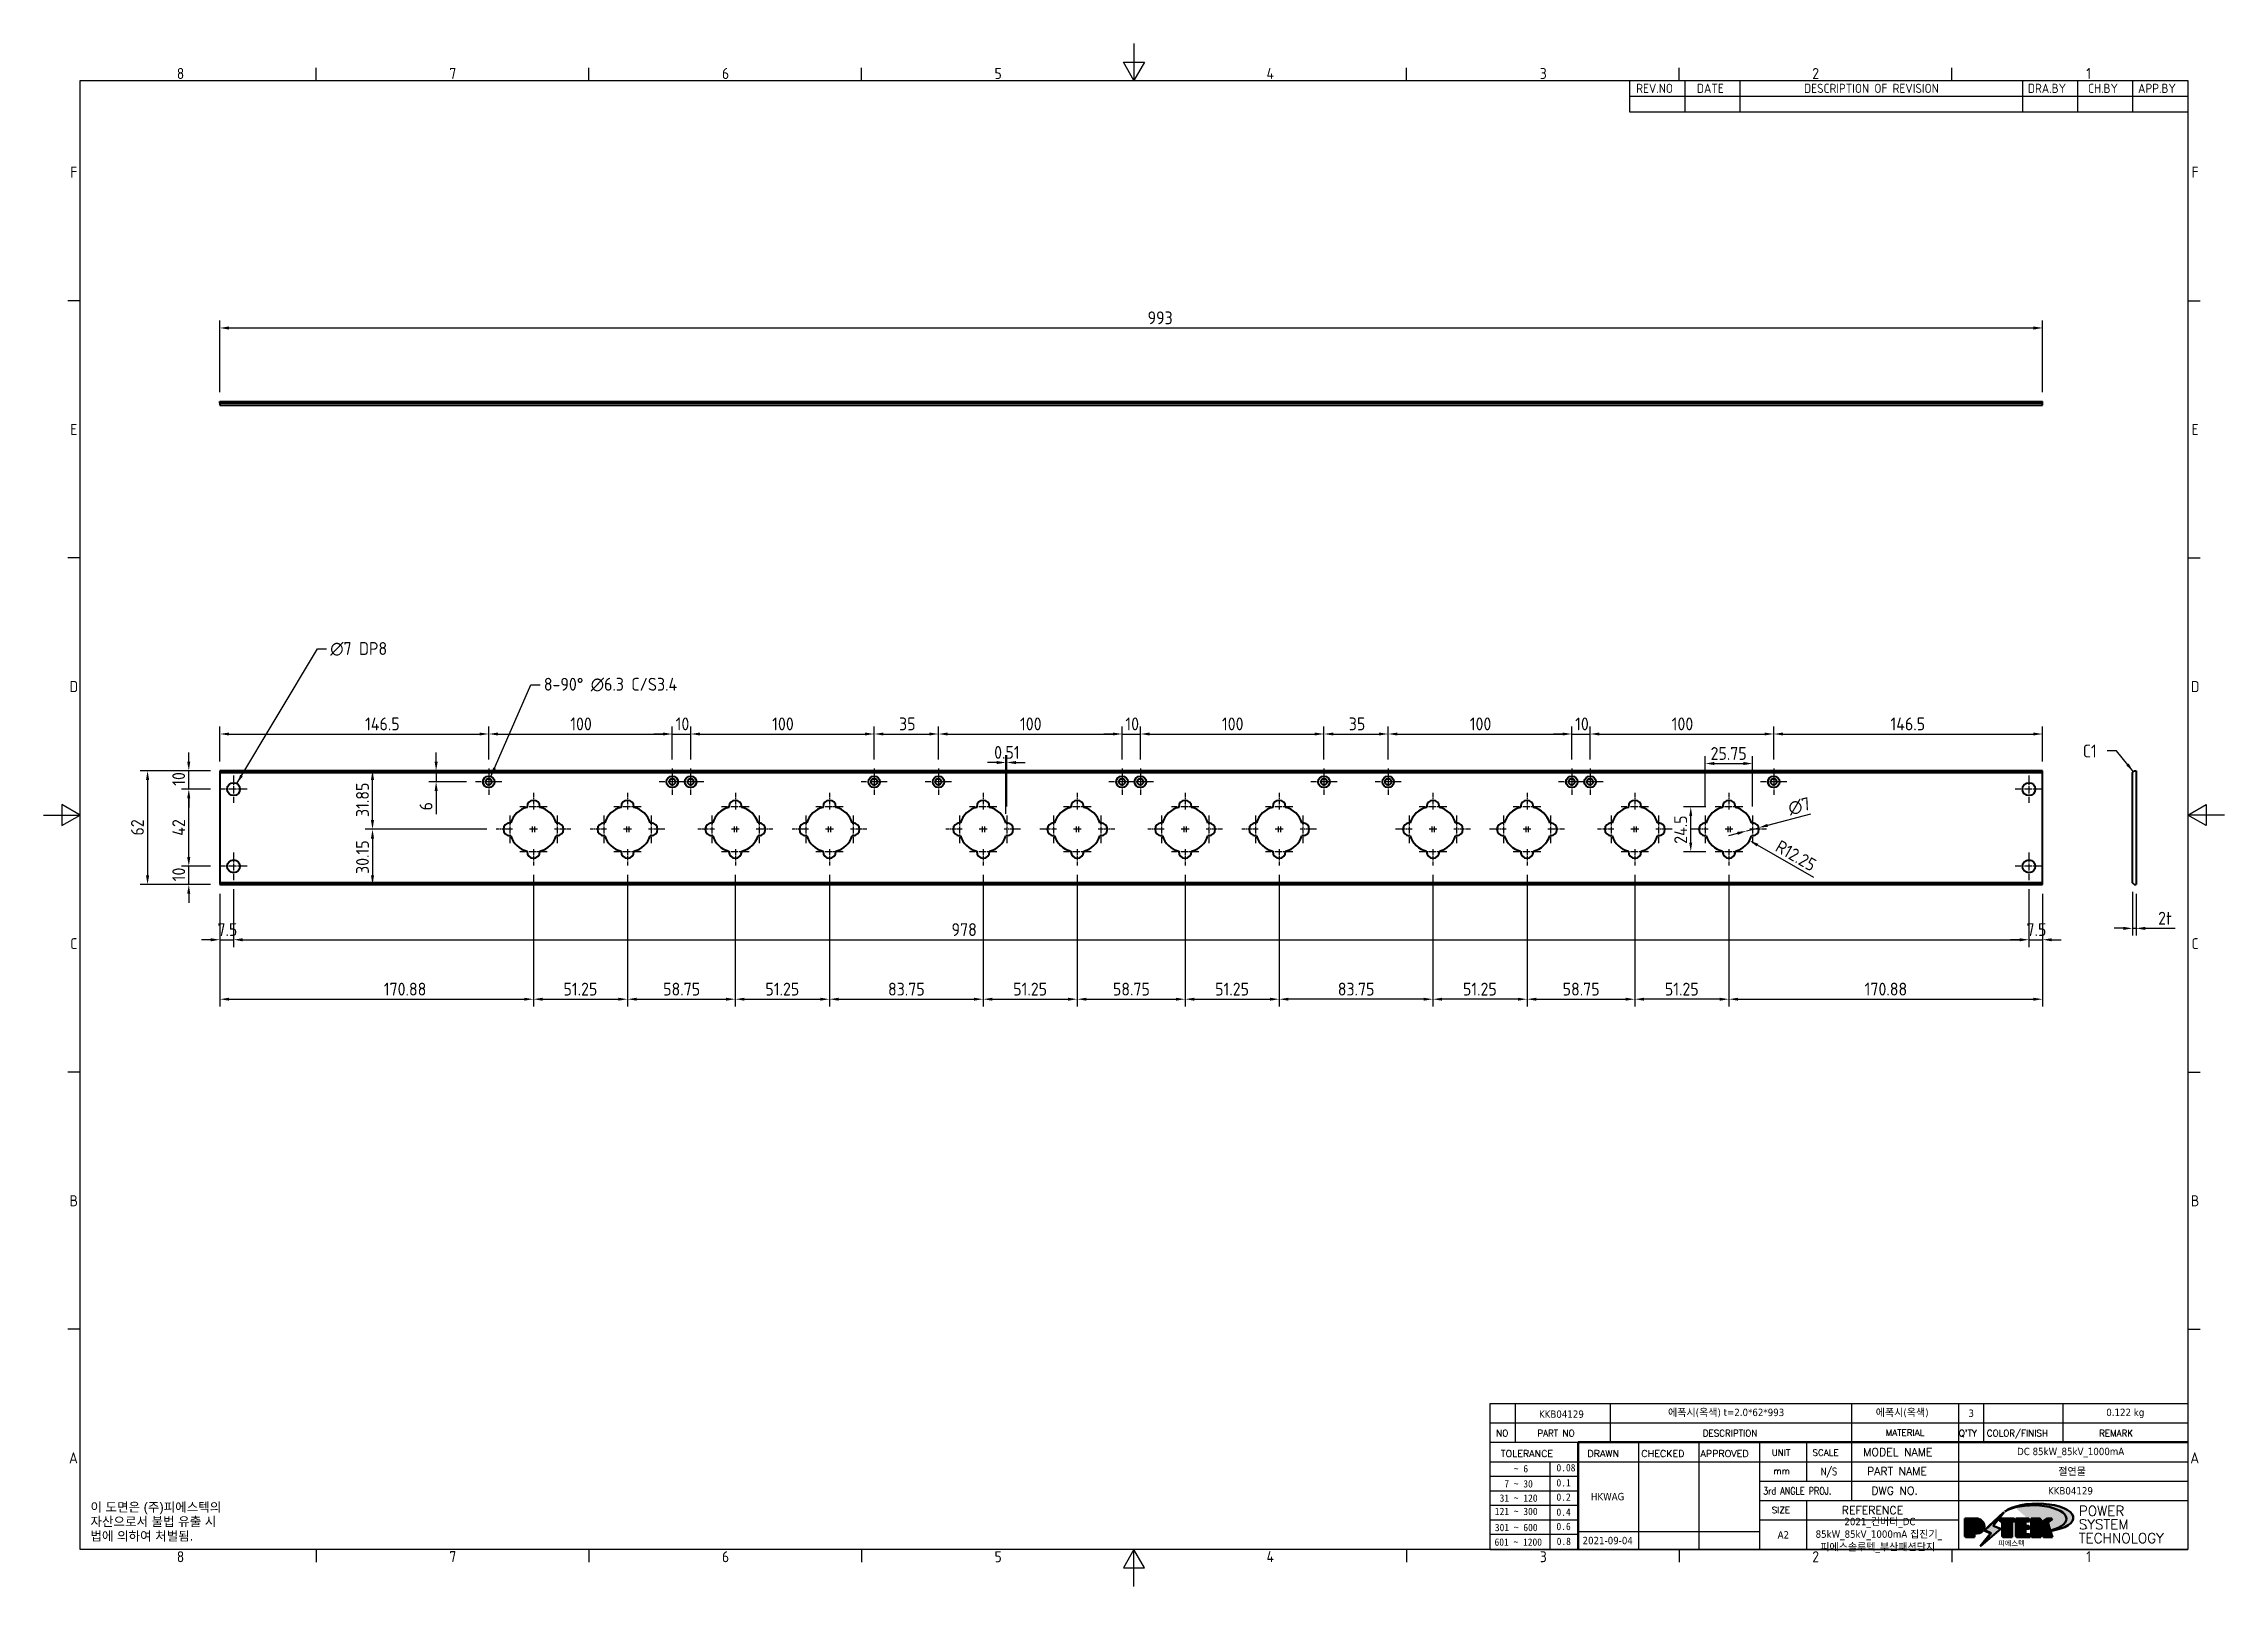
# Model space of a CAD drawing. Header units: millimetres. Extents: x 0 to 1188, y 0 to 840.
import ezdxf
from ezdxf.enums import TextEntityAlignment as Align

# ---------------------------------------------------------------- set-up
doc = ezdxf.new("R2010")
doc.units = ezdxf.units.MM
doc.header["$LTSCALE"] = 2
doc.linetypes.add('CHAIN', pattern=[0.3543, 0.2362, -0.0295, 0.0591, -0.0295])
doc.layers.get('0').update_dxf_attribs({"color": 3, "lineweight": 25})
for name, color, linetype, lineweight in [('가시적인 것(ISO)', 3, 'Continuous', 40), ('경계(ISO)', 7, 'Continuous', 25), ('기호(ISO)', 5, 'Continuous', 25), ('제목(ISO)', 5, 'Continuous', 50), ('중심 표식(ISO)', 1, 'Continuous', 25), ('치수(ISO)', 2, 'Continuous', 25), ('해치(ISO)', 7, 'Continuous', 18)]:
    doc.layers.add(name, color=color, linetype=linetype, lineweight=lineweight)
doc.styles.add('HAN_291', font='')
doc.styles.add('HAN_370', font='', dxfattribs={"width": 2})
doc.styles.add('ISO Proportiona M2B', font='isocp.shx')
doc.styles.add('RC_284', font='ROMANC.shx')
doc.styles.add('RC_287', font='ROMANC.shx')
doc.styles.add('RC_292', font='ROMANC.shx')
doc.styles.add('ROMANT_294', font='romant.shx')
doc.styles.add('문자 텍스트_M2B', font='isocp.shx')
doc.styles.add('문자 텍스트_PSTEK_POSCO', font='isocp.shx')
doc.styles.add('치수 텍스트_PSTEK_POSCO', font='isocp.shx')
doc.styles.add('텍스트 스타일198', font='tahoma.ttf')
doc.styles.add('텍스트 스타일333', font='ROMANC.shx', dxfattribs={"width": 0.8})
doc.styles.get('HAN_291').set_extended_font_data('GulimChe')
doc.styles.get('HAN_370').set_extended_font_data('GulimChe')
doc.dimstyles.new('치수_PSTEK_POSCO', dxfattribs={"dimscale": 2, "dimtxt": 3.5, "dimasz": 2.5, "dimexe": 2, "dimexo": 2.5, "dimgap": 1, "dimtad": 1, "dimrnd": 1e-08, "dimdsep": 46, "dimtxsty": '치수 텍스트_PSTEK_POSCO', "dimcen": 0.09, "dimdle": 10, "dimclrd": 7, "dimclre": 7, "dimclrt": 2, "dimadec": 1, "dimazin": 2, "dimtfac": 1, "dimtmove": 0, "dimatfit": 3, "dimfxl": 0, "dimtolj": 1, "dimlwd": -1, "dimlwe": -1, "dimarcsym": 0})
doc.dimstyles.new('치수_PSTEK_POSCO$7', dxfattribs={"dimscale": 2, "dimtxt": 3.5, "dimasz": 2.5, "dimexe": 2, "dimexo": 2.5, "dimgap": 1, "dimtad": 1, "dimrnd": 1e-08, "dimdsep": 46, "dimtxsty": '치수 텍스트_PSTEK_POSCO', "dimcen": 0.09, "dimdle": 10, "dimclrd": 7, "dimclre": 7, "dimclrt": 2, "dimadec": 1, "dimazin": 2, "dimtfac": 1, "dimtmove": 0, "dimatfit": 3, "dimfxl": 0, "dimtolj": 1, "dimlwd": -1, "dimlwe": -1, "dimarcsym": 0})

msp = doc.modelspace()

# ---------------------------------------------------------------- texts
at = {"layer": '기호(ISO)', "color": 2, "attachment_point": 4}
for s, insert, char_height, width, line_spacing_factor, style in [('{\\fAIGDT|b0|i0;\\H7.0000;n\\fisocp|b0|i0;\\H7.0000;7 DP8}', (156.1419, 510.4157), 7, 34.6441, 0.6125, '치수 텍스트_PSTEK_POSCO'), ('{8-90° \\fAIGDT|b0|i0;\\H7.0000;n\\fisocp|b0|i0;\\H7.0000;6.3 C/S3.4}', (272.4912, 490.9638), 7, 85.726744, 0.6125, '치수 텍스트_PSTEK_POSCO'), ('{\\fArial|b0|i0;\\H5.0000;이 도면은 (주)피에스텍의\\P자산으로서 불법 유출 시 \\P법에 의하여 처벌됨.}', (25.5102, 35.0293), 5, 78.612207, 0.944221, '문자 텍스트_PSTEK_POSCO')]:
    msp.add_mtext(s, dxfattribs=dict(at, insert=insert, char_height=char_height, width=width, line_spacing_factor=line_spacing_factor, style=style))
at = {"layer": '기호(ISO)', "color": 2, "insert": (1110.8319, 454.8485), "char_height": 7, "attachment_point": 4, "style": '치수 텍스트_PSTEK_POSCO'}
msp.add_mtext('{C1}', dxfattribs=at)

# ---------------------------------------------------------------- blocks, each defined once
blk = doc.blocks.new('경계 Default Border')
at = {"layer": '경계(ISO)'}
for p, q in [((74.25, 410), (74.25, 413.4)), ((148.5, 410), (148.5, 413.4)), ((222.75, 410), (222.75, 413.4)), ((371.25, 410), (371.25, 413.4)), ((445.5, 410), (445.5, 413.4)), ((519.75, 410), (519.75, 413.4)), ((10, 350), (6.6, 350)), ((584, 350), (587.4, 350)), ((10, 280), (6.6, 280)), ((584, 280), (587.4, 280)), ((10, 140), (6.6, 140)), ((584, 140), (587.4, 140)), ((10, 70), (6.6, 70)), ((584, 70), (587.4, 70)), ((74.25, 10), (74.25, 6.6)), ((148.5, 10), (148.5, 6.6)), ((222.75, 10), (222.75, 6.6)), ((371.25, 10), (371.25, 6.6)), ((445.5, 10), (445.5, 6.6)), ((519.75, 10), (519.75, 6.6))]:
    blk.add_line(p, q, dxfattribs=at)
at = {"layer": '경계(ISO)', "flags": 128}
for points in [[(297, 420), (297, 410), (294.11, 415), (299.89, 415), (297, 410)], [(10, 10), (10, 410), (584, 410), (584, 10), (10, 10)], [(0, 210), (10, 210), (5, 212.89), (5, 207.11), (10, 210)], [(594, 210), (584, 210), (589, 212.89), (589, 207.11), (584, 210)], [(297, 0), (297, 10), (294.11, 5), (299.89, 5), (297, 10)]]:
    blk.add_lwpolyline(points, dxfattribs=at)
at = {"layer": '경계(ISO)', "color": 2, "char_height": 3, "attachment_point": 7, "style": '문자 텍스트_M2B'}
for s, insert in [('8', (36.27, 410.37)), ('7', (110.52, 410.39)), ('6', (184.77, 410.37)), ('5', (259.02, 410.37)), ('4', (333.1, 410.4)), ('3', (407.54, 410.37)), ('2', (481.75, 410.37)), ('1', (556.36, 410.4)), ('F', (7.24, 383.5)), ('F', (585.04, 383.5)), ('E', (7.24, 313.47)), ('E', (585.04, 313.47)), ('D', (7.08, 243.47)), ('D', (584.88, 243.47)), ('C', (7.24, 173.47)), ('C', (585.04, 173.47)), ('B', (7.08, 103.47)), ('B', (584.88, 103.47)), ('A', (6.91, 33.49)), ('A', (584.71, 33.49)), ('8', (36.27, 6.57)), ('7', (110.52, 6.59)), ('6', (184.77, 6.57)), ('5', (259.02, 6.57)), ('4', (333.1, 6.6)), ('3', (407.54, 6.57)), ('2', (481.75, 6.57)), ('1', (556.36, 6.6))]:
    blk.add_mtext(s, dxfattribs=dict(at, insert=insert))
blk = doc.blocks.new('제목 블록 PSTEK')
h = blk.add_hatch(color=1)
edge = h.paths.add_edge_path(flags=0)
edge.add_line((314.22, 19.61), (314.22, 17))
edge.add_line((314.22, 17), (314.35, 17))
edge.add_arc((314.35, 17.65), 0.651, 270, 360)
edge.add_line((315, 17.65), (315, 18.96))
edge.add_arc((314.35, 18.96), 0.651, 0, 90)
edge.add_line((314.35, 19.61), (314.22, 19.61))
edge = h.paths.add_edge_path()
edge.add_arc((314.98, 18.29), 1.97, 270, 450)
edge.add_line((314.98, 20.26), (311.77, 20.26))
edge.add_line((311.77, 20.26), (311.77, 15.34))
edge.add_line((311.77, 15.34), (314.22, 15.34))
edge.add_line((314.22, 15.34), (314.22, 16.32))
edge.add_line((314.22, 16.32), (314.98, 16.32))
h = blk.add_hatch(color=252)
edge = h.paths.add_edge_path()
edge.add_arc((314.98, 18.29), 1.97, 270, 406.82787)
edge.add_arc((315.16, 18.14), 1.97, -90, 53.56098, ccw=False)
edge.add_line((315.16, 16.17), (314.4, 16.17))
edge.add_line((314.4, 16.17), (314.4, 15.19))
edge.add_line((314.4, 15.19), (311.94, 15.19))
edge.add_line((311.94, 15.19), (311.94, 15.34))
edge.add_line((311.94, 15.34), (314.22, 15.34))
edge.add_line((314.22, 15.34), (314.22, 16.32))
edge.add_line((314.22, 16.32), (314.98, 16.32))
h = blk.add_hatch(color=252)
edge = h.paths.add_edge_path()
edge.add_line((314.4, 19.46), (314.53, 19.46))
edge.add_arc((314.53, 18.81), 0.651, 60.41893, 90, ccw=False)
edge.add_arc((314.35, 18.96), 0.651, 39.96992, 90)
edge.add_line((314.35, 19.61), (314.22, 19.61))
edge.add_line((314.22, 19.61), (314.22, 17))
edge.add_line((314.22, 17), (314.35, 17))
edge.add_arc((314.35, 17.65), 0.651, 270, 274.69308)
edge.add_line((314.4, 17), (314.4, 19.46))
for color, points in [(252, [(317.22, 17.06), (322.03, 21.63), (322.28, 21.94), (317.05, 16.98), (318.75, 16.19), (316, 12.72), (316.34, 13), (318.92, 16.27)]), (5, [(321.62, 17.42), (319.53, 18.25), (322.45, 22.02), (317.22, 17.06), (318.92, 16.27), (316.17, 12.8)]), (1, [(324.48, 19.61), (325.24, 19.61), (325.24, 20.26), (321.23, 20.26), (321.23, 19.61), (321.98, 19.61), (321.98, 15.34), (324.48, 15.34)]), (252, [(321.98, 19.61), (321.4, 19.61), (321.4, 19.46), (321.98, 19.46)]), (252, [(324.66, 19.46), (325.42, 19.46), (325.42, 20.11), (325.24, 20.11), (325.24, 19.61), (324.48, 19.61), (324.48, 15.34), (322.16, 15.34), (322.16, 15.19), (324.66, 15.19)]), (1, [(329.23, 20.26), (325.66, 20.26), (325.66, 15.34), (329.36, 15.34), (329.36, 15.99), (328.11, 15.99), (328.11, 17.56), (329.23, 17.56), (329.23, 18.26), (328.11, 18.26), (328.11, 19.61), (329.23, 19.61)]), (252, [(328.29, 19.46), (329.41, 19.46), (329.41, 20.11), (329.23, 20.11), (329.23, 19.61), (328.11, 19.61), (328.11, 18.26), (328.29, 18.26)]), (252, [(328.29, 17.42), (329.41, 17.42), (329.41, 18.11), (329.23, 18.11), (329.23, 17.56), (328.11, 17.56), (328.11, 15.99), (328.29, 15.99)]), (1, [(332.33, 20.26), (329.86, 20.26), (329.86, 15.34), (332.33, 15.34), (332.33, 17.43), (333.07, 15.34), (335.49, 15.34), (334.25, 19.31), (335.44, 20.26), (334.31, 20.26), (332.33, 19)]), (252, [(332.51, 20.11), (332.33, 20.11), (332.33, 19), (332.51, 19.11)]), (252, [(335.62, 20.11), (335.25, 20.11), (334.25, 19.31), (335.49, 15.34), (333.2, 15.34), (333.25, 15.19), (335.66, 15.19), (334.43, 19.16)]), (252, [(329.54, 15.85), (329.36, 15.85), (329.36, 15.34), (325.83, 15.34), (325.83, 15.19), (329.54, 15.19)]), (252, [(332.51, 16.93), (332.33, 17.43), (332.33, 15.34), (330.04, 15.34), (330.04, 15.19), (332.51, 15.19)])]:
    blk.add_hatch(color=color).paths.add_polyline_path(points)
at = {"layer": '해치(ISO)', "true_color": 0x27d1fc}
h = blk.add_hatch(color=140, dxfattribs=at)
edge = h.paths.add_edge_path()
edge.add_ellipse((330.37, 20.16), major_axis=(9.1, 0), ratio=0.40699, start_angle=301.30985, end_angle=507.74369)
edge.add_ellipse((331.53, 20.46), major_axis=(-9.82, 0), ratio=0.39426, start_angle=111.51207, end_angle=334.47025, ccw=False)
edge.add_line((335.14, 16.86), (335.1, 16.99))
at = {"color": 180}
for p, q in [((182.48, 11.79), (182.48, 51.57)), ((182.48, 51.57), (372.48, 51.57)), ((189.27, 51.57), (189.27, 41.01)), ((215.22, 41.01), (215.22, 51.57)), ((280.88, 51.57), (280.88, 41.01)), ((310.09, 51.57), (310.09, 41.01)), ((316.9, 51.57), (316.9, 41.01)), ((338.46, 51.57), (338.46, 41.01)), ((372.48, 51.57), (372.48, 11.79)), ((182.48, 46.29), (372.48, 46.29)), ((182.48, 41.01), (206.45, 41.01)), ((182.48, 35.73), (206.45, 35.73)), ((198.86, 12.03), (198.86, 35.73)), ((206.45, 35.73), (372.48, 35.73)), ((222.94, 11.79), (222.94, 41.01)), ((239.43, 11.79), (239.43, 41.01)), ((255.92, 11.79), (255.92, 41.01)), ((268.69, 41.01), (268.69, 30.45)), ((280.88, 41.01), (280.88, 25.17)), ((310.09, 41.01), (310.09, 11.79)), ((182.48, 31.78), (206.45, 31.78)), ((255.92, 30.45), (372.48, 30.45)), ((182.48, 27.83), (206.45, 27.83)), ((182.48, 23.88), (206.45, 23.88)), ((255.92, 25.17), (372.48, 25.17)), ((268.69, 25.17), (268.69, 11.79)), ((182.48, 19.93), (206.45, 19.93)), ((255.92, 19.89), (310.09, 19.89)), ((182.48, 15.98), (206.45, 15.98)), ((206.45, 16.74), (255.92, 16.74)), ((182.48, 11.79), (372.48, 11.79))]:
    blk.add_line(p, q, dxfattribs=at)
at = {"color": 7, "lineweight": 50}
for p, q in [((206.45, 11.79), (206.45, 41.01)), ((206.45, 41.01), (372.48, 41.01))]:
    blk.add_line(p, q, dxfattribs=at)
at = {"color": 7}
for p, q in [((314.98, 20.26), (311.77, 20.26)), ((311.77, 20.26), (311.77, 15.34)), ((314.98, 20.26), (311.77, 20.26)), ((311.77, 20.26), (311.77, 15.34)), ((314.22, 17), (314.22, 19.61)), ((314.22, 19.61), (314.35, 19.61)), ((314.35, 19.61), (314.22, 19.61)), ((314.22, 19.61), (314.22, 17)), ((314.22, 17), (314.22, 19.61)), ((314.22, 19.61), (314.35, 19.61)), ((314.4, 19.46), (314.53, 19.46)), ((314.4, 17), (314.4, 19.46)), ((315, 18.96), (315, 17.65)), ((315, 18.96), (315, 17.65)), ((322.28, 21.94), (317.05, 16.98)), ((322.45, 22.02), (317.22, 17.06)), ((317.22, 17.06), (322.03, 21.63)), ((319.53, 18.25), (322.45, 22.02)), ((321.62, 17.42), (319.53, 18.25)), ((325.24, 20.26), (321.23, 20.26)), ((321.23, 20.26), (321.23, 19.61)), ((325.24, 20.26), (321.23, 20.26)), ((321.23, 20.26), (321.23, 19.61)), ((321.23, 19.61), (321.98, 19.61)), ((321.23, 19.61), (321.98, 19.61)), ((321.4, 19.61), (321.4, 19.46)), ((321.98, 19.61), (321.4, 19.61)), ((321.4, 19.46), (321.98, 19.46)), ((321.98, 19.61), (321.98, 15.34)), ((321.98, 19.46), (321.98, 19.61)), ((321.98, 19.61), (321.98, 15.34)), ((322.03, 21.63), (322.28, 21.94)), ((324.48, 19.61), (325.24, 19.61)), ((324.48, 15.34), (324.48, 19.61)), ((325.24, 19.61), (324.48, 19.61)), ((324.48, 19.61), (324.48, 15.34)), ((324.48, 19.61), (325.24, 19.61)), ((324.48, 15.34), (324.48, 19.61)), ((324.66, 19.46), (325.42, 19.46)), ((324.66, 15.19), (324.66, 19.46)), ((325.24, 19.61), (325.24, 20.26)), ((325.24, 19.61), (325.24, 20.26)), ((325.42, 20.11), (325.24, 20.11)), ((325.24, 20.11), (325.24, 19.61)), ((325.42, 19.46), (325.42, 20.11)), ((329.23, 20.26), (325.66, 20.26)), ((325.66, 20.26), (325.66, 15.34)), ((325.66, 20.26), (325.66, 15.34)), ((329.23, 20.26), (325.66, 20.26)), ((328.11, 18.26), (328.11, 19.61)), ((328.11, 19.61), (329.23, 19.61)), ((329.23, 19.61), (328.11, 19.61)), ((328.11, 19.61), (328.11, 18.26)), ((328.11, 18.26), (328.11, 19.61)), ((328.11, 19.61), (329.23, 19.61)), ((329.23, 18.26), (328.11, 18.26)), ((328.11, 18.26), (328.29, 18.26)), ((329.23, 18.26), (328.11, 18.26)), ((328.29, 18.26), (328.29, 19.46)), ((328.29, 19.46), (329.41, 19.46)), ((329.23, 19.61), (329.23, 20.26)), ((329.23, 19.61), (329.23, 20.26)), ((329.41, 20.11), (329.23, 20.11)), ((329.23, 20.11), (329.23, 19.61)), ((329.23, 17.56), (329.23, 18.26)), ((329.23, 17.56), (329.23, 18.26)), ((329.41, 18.11), (329.23, 18.11)), ((329.23, 18.11), (329.23, 17.56)), ((329.41, 19.46), (329.41, 20.11)), ((329.41, 17.42), (329.41, 18.11)), ((332.33, 20.26), (329.86, 20.26)), ((329.86, 20.26), (329.86, 15.34)), ((329.86, 20.26), (329.86, 15.34)), ((332.33, 20.26), (329.86, 20.26)), ((334.31, 20.26), (332.33, 19)), ((332.33, 19), (332.33, 20.26)), ((334.31, 20.26), (332.33, 19)), ((332.33, 19), (332.33, 20.26)), ((332.51, 20.11), (332.33, 20.11)), ((332.33, 20.11), (332.33, 19)), ((332.33, 19), (332.51, 19.11)), ((332.51, 19.11), (332.51, 20.11)), ((334.25, 19.31), (335.44, 20.26)), ((334.25, 19.31), (335.44, 20.26)), ((335.25, 20.11), (334.25, 19.31)), ((335.49, 15.34), (334.25, 19.31)), ((334.25, 19.31), (335.49, 15.34)), ((335.49, 15.34), (334.25, 19.31)), ((335.44, 20.26), (334.31, 20.26)), ((335.44, 20.26), (334.31, 20.26)), ((334.43, 19.16), (335.62, 20.11)), ((335.66, 15.19), (334.43, 19.16)), ((335.62, 20.11), (335.25, 20.11)), ((311.77, 15.34), (314.22, 15.34)), ((311.77, 15.34), (314.22, 15.34)), ((314.22, 15.34), (311.94, 15.34)), ((311.94, 15.34), (311.94, 15.19)), ((311.94, 15.19), (314.4, 15.19)), ((314.35, 17), (314.22, 17)), ((314.22, 17), (314.35, 17)), ((314.35, 17), (314.22, 17)), ((314.22, 16.32), (314.98, 16.32)), ((314.22, 15.34), (314.22, 16.32)), ((314.98, 16.32), (314.22, 16.32)), ((314.22, 16.32), (314.22, 15.34)), ((314.22, 16.32), (314.98, 16.32)), ((314.22, 15.34), (314.22, 16.32)), ((314.4, 16.17), (315.16, 16.17)), ((314.4, 15.19), (314.4, 16.17)), ((318.75, 16.19), (316, 12.72)), ((316, 12.72), (316.34, 13)), ((316.17, 12.8), (321.62, 17.42)), ((318.92, 16.27), (316.17, 12.8)), ((316.34, 13), (318.92, 16.27)), ((317.05, 16.98), (318.75, 16.19)), ((318.92, 16.27), (317.22, 17.06)), ((317.22, 17.06), (318.92, 16.27)), ((321.98, 15.34), (324.48, 15.34)), ((321.98, 15.34), (324.48, 15.34)), ((324.48, 15.34), (322.16, 15.34)), ((322.16, 15.34), (322.16, 15.19)), ((322.16, 15.19), (324.66, 15.19)), ((325.66, 15.34), (329.36, 15.34)), ((325.66, 15.34), (329.36, 15.34)), ((329.36, 15.34), (325.83, 15.34)), ((325.83, 15.34), (325.83, 15.19)), ((325.83, 15.19), (329.54, 15.19)), ((328.11, 17.56), (329.23, 17.56)), ((328.11, 15.99), (328.11, 17.56)), ((329.23, 17.56), (328.11, 17.56)), ((328.11, 17.56), (328.11, 15.99)), ((328.11, 17.56), (329.23, 17.56)), ((328.11, 15.99), (328.11, 17.56)), ((329.36, 15.99), (328.11, 15.99)), ((328.11, 15.99), (328.29, 15.99)), ((329.36, 15.99), (328.11, 15.99)), ((328.29, 15.99), (328.29, 17.42)), ((328.29, 17.42), (329.41, 17.42)), ((329.36, 15.34), (329.36, 15.99)), ((329.36, 15.34), (329.36, 15.99)), ((329.54, 15.85), (329.36, 15.85)), ((329.36, 15.85), (329.36, 15.34)), ((329.54, 15.19), (329.54, 15.85)), ((329.86, 15.34), (332.33, 15.34)), ((329.86, 15.34), (332.33, 15.34)), ((332.33, 15.34), (330.04, 15.34)), ((330.04, 15.34), (330.04, 15.19)), ((330.04, 15.19), (332.51, 15.19)), ((332.33, 17.43), (333.07, 15.34)), ((332.33, 15.34), (332.33, 17.43)), ((332.51, 16.93), (332.33, 17.43)), ((332.33, 17.43), (332.33, 15.34)), ((332.33, 17.43), (333.07, 15.34)), ((332.33, 15.34), (332.33, 17.43)), ((332.51, 15.19), (332.51, 16.93)), ((333.07, 15.34), (335.49, 15.34)), ((333.07, 15.34), (335.49, 15.34)), ((335.49, 15.34), (333.2, 15.34)), ((333.2, 15.34), (333.25, 15.19)), ((333.25, 15.19), (335.66, 15.19)), ((345.04, 17.5), (344.99, 17.69))]:
    blk.add_line(p, q, dxfattribs=at)
at = {"color": 1}
for p, q in [((314.98, 20.26), (311.77, 20.26)), ((311.77, 20.26), (311.77, 15.34)), ((314.22, 17), (314.22, 19.61)), ((314.22, 19.61), (314.35, 19.61)), ((315, 18.96), (315, 17.65)), ((325.24, 20.26), (321.23, 20.26)), ((321.23, 20.26), (321.23, 19.61)), ((321.23, 19.61), (321.98, 19.61)), ((321.98, 19.61), (321.98, 15.34)), ((324.48, 19.61), (325.24, 19.61)), ((324.48, 15.34), (324.48, 19.61)), ((325.24, 19.61), (325.24, 20.26)), ((329.23, 20.26), (325.66, 20.26)), ((325.66, 20.26), (325.66, 15.34)), ((328.11, 18.26), (328.11, 19.61)), ((328.11, 19.61), (329.23, 19.61)), ((329.23, 18.26), (328.11, 18.26)), ((329.23, 19.61), (329.23, 20.26)), ((329.23, 17.56), (329.23, 18.26)), ((332.33, 20.26), (329.86, 20.26)), ((329.86, 20.26), (329.86, 15.34)), ((334.31, 20.26), (332.33, 19)), ((332.33, 19), (332.33, 20.26)), ((334.25, 19.31), (335.44, 20.26)), ((335.49, 15.34), (334.25, 19.31)), ((335.44, 20.26), (334.31, 20.26)), ((311.77, 15.34), (314.22, 15.34)), ((314.35, 17), (314.22, 17)), ((314.22, 16.32), (314.98, 16.32)), ((314.22, 15.34), (314.22, 16.32)), ((321.98, 15.34), (324.48, 15.34)), ((325.66, 15.34), (329.36, 15.34)), ((328.11, 17.56), (329.23, 17.56)), ((328.11, 15.99), (328.11, 17.56)), ((329.36, 15.99), (328.11, 15.99)), ((329.36, 15.34), (329.36, 15.99)), ((329.86, 15.34), (332.33, 15.34)), ((332.33, 17.43), (333.07, 15.34)), ((332.33, 15.34), (332.33, 17.43)), ((333.07, 15.34), (335.49, 15.34))]:
    blk.add_line(p, q, dxfattribs=at)
at = {"color": 5}
for p, q in [((322.45, 22.02), (317.22, 17.06)), ((319.53, 18.25), (322.45, 22.02)), ((321.62, 17.42), (319.53, 18.25)), ((316.17, 12.8), (321.62, 17.42)), ((318.92, 16.27), (316.17, 12.8)), ((317.22, 17.06), (318.92, 16.27))]:
    blk.add_line(p, q, dxfattribs=at)
at = {"color": 7}
for centre, radius, start, end in [((314.35, 18.96), 0.651, 0, 90), ((314.35, 18.96), 0.651, 39.96992, 90), ((314.35, 18.96), 0.651, 0, 90), ((314.53, 18.81), 0.651, 60.41893, 90), ((314.98, 18.29), 1.97, 270, 90), ((314.98, 18.29), 1.97, 270, 90), ((314.98, 18.29), 1.97, 270, 46.82787), ((315.16, 18.14), 1.97, 270, 53.56098), ((314.35, 17.65), 0.651, 270, 0), ((314.35, 17.65), 0.651, 270, 0), ((314.35, 17.65), 0.651, 270, 274.69308)]:
    blk.add_arc(centre, radius, start, end, dxfattribs=at)
at = {"color": 1}
for centre, radius, start, end in [((314.35, 18.96), 0.651, 0, 90), ((314.98, 18.29), 1.97, 270, 90), ((314.35, 17.65), 0.651, 270, 0)]:
    blk.add_arc(centre, radius, start, end, dxfattribs=at)
at = {"layer": '제목(ISO)', "lineweight": 18}
blk.add_line((182.48, 35.73), (182.48, 11.79), dxfattribs=at)
at = {"layer": '제목(ISO)'}
for p, q in [((314.98, 20.26), (311.77, 20.26)), ((311.77, 20.26), (311.77, 15.34)), ((314.22, 17), (314.22, 19.61)), ((314.22, 19.61), (314.35, 19.61)), ((314.35, 19.61), (314.22, 19.61)), ((314.22, 19.61), (314.22, 17)), ((314.4, 19.46), (314.53, 19.46)), ((314.4, 17), (314.4, 19.46)), ((315, 18.96), (315, 17.65)), ((322.28, 21.94), (317.05, 16.98)), ((322.45, 22.02), (317.22, 17.06)), ((317.22, 17.06), (322.03, 21.63)), ((319.53, 18.25), (322.45, 22.02)), ((321.62, 17.42), (319.53, 18.25)), ((325.24, 20.26), (321.23, 20.26)), ((321.23, 20.26), (321.23, 19.61)), ((321.23, 19.61), (321.98, 19.61)), ((321.98, 19.61), (321.4, 19.61)), ((321.4, 19.61), (321.4, 19.46)), ((321.4, 19.46), (321.98, 19.46)), ((321.98, 19.61), (321.98, 15.34)), ((321.98, 19.46), (321.98, 19.61)), ((322.03, 21.63), (322.28, 21.94)), ((324.48, 19.61), (325.24, 19.61)), ((324.48, 15.34), (324.48, 19.61)), ((325.24, 19.61), (324.48, 19.61)), ((324.48, 19.61), (324.48, 15.34)), ((324.66, 19.46), (325.42, 19.46)), ((324.66, 15.19), (324.66, 19.46)), ((325.24, 19.61), (325.24, 20.26)), ((325.42, 20.11), (325.24, 20.11)), ((325.24, 20.11), (325.24, 19.61)), ((325.42, 19.46), (325.42, 20.11)), ((329.23, 20.26), (325.66, 20.26)), ((325.66, 20.26), (325.66, 15.34)), ((328.11, 18.26), (328.11, 19.61)), ((328.11, 19.61), (329.23, 19.61)), ((329.23, 19.61), (328.11, 19.61)), ((328.11, 19.61), (328.11, 18.26)), ((329.23, 18.26), (328.11, 18.26)), ((328.11, 18.26), (328.29, 18.26)), ((328.29, 19.46), (329.41, 19.46)), ((328.29, 18.26), (328.29, 19.46)), ((329.23, 19.61), (329.23, 20.26)), ((329.41, 20.11), (329.23, 20.11)), ((329.23, 20.11), (329.23, 19.61)), ((329.23, 17.56), (329.23, 18.26)), ((329.41, 18.11), (329.23, 18.11)), ((329.23, 18.11), (329.23, 17.56)), ((329.41, 19.46), (329.41, 20.11)), ((329.41, 17.42), (329.41, 18.11)), ((332.33, 20.26), (329.86, 20.26)), ((329.86, 20.26), (329.86, 15.34)), ((334.31, 20.26), (332.33, 19)), ((332.33, 19), (332.33, 20.26)), ((332.51, 20.11), (332.33, 20.11)), ((332.33, 20.11), (332.33, 19)), ((332.33, 19), (332.51, 19.11)), ((332.51, 19.11), (332.51, 20.11)), ((334.25, 19.31), (335.44, 20.26)), ((335.25, 20.11), (334.25, 19.31)), ((335.49, 15.34), (334.25, 19.31)), ((334.25, 19.31), (335.49, 15.34)), ((335.44, 20.26), (334.31, 20.26)), ((334.43, 19.16), (335.62, 20.11)), ((335.66, 15.19), (334.43, 19.16)), ((335.62, 20.11), (335.25, 20.11)), ((311.77, 15.34), (314.22, 15.34)), ((314.22, 15.34), (311.94, 15.34)), ((311.94, 15.34), (311.94, 15.19)), ((311.94, 15.19), (314.4, 15.19)), ((314.35, 17), (314.22, 17)), ((314.22, 17), (314.35, 17)), ((314.22, 15.34), (314.22, 16.32)), ((314.22, 16.32), (314.98, 16.32)), ((314.98, 16.32), (314.22, 16.32)), ((314.22, 16.32), (314.22, 15.34)), ((314.4, 15.19), (314.4, 16.17)), ((314.4, 16.17), (315.16, 16.17)), ((318.75, 16.19), (316, 12.72)), ((316, 12.72), (316.34, 13)), ((316.17, 12.8), (321.62, 17.42)), ((318.92, 16.27), (316.17, 12.8)), ((316.34, 13), (318.92, 16.27)), ((317.05, 16.98), (318.75, 16.19)), ((317.22, 17.06), (318.92, 16.27)), ((318.92, 16.27), (317.22, 17.06)), ((321.98, 15.34), (324.48, 15.34)), ((324.48, 15.34), (322.16, 15.34)), ((322.16, 15.34), (322.16, 15.19)), ((322.16, 15.19), (324.66, 15.19)), ((325.66, 15.34), (329.36, 15.34)), ((329.36, 15.34), (325.83, 15.34)), ((325.83, 15.34), (325.83, 15.19)), ((325.83, 15.19), (329.54, 15.19)), ((328.11, 15.99), (328.11, 17.56)), ((328.11, 17.56), (329.23, 17.56)), ((329.23, 17.56), (328.11, 17.56)), ((328.11, 17.56), (328.11, 15.99)), ((329.36, 15.99), (328.11, 15.99)), ((328.11, 15.99), (328.29, 15.99)), ((328.29, 17.42), (329.41, 17.42)), ((328.29, 15.99), (328.29, 17.42)), ((329.36, 15.34), (329.36, 15.99)), ((329.54, 15.85), (329.36, 15.85)), ((329.36, 15.85), (329.36, 15.34)), ((329.54, 15.19), (329.54, 15.85)), ((329.86, 15.34), (332.33, 15.34)), ((332.33, 15.34), (330.04, 15.34)), ((330.04, 15.34), (330.04, 15.19)), ((330.04, 15.19), (332.51, 15.19)), ((332.33, 15.34), (332.33, 17.43)), ((332.33, 17.43), (333.07, 15.34)), ((332.51, 16.93), (332.33, 17.43)), ((332.33, 17.43), (332.33, 15.34)), ((332.51, 15.19), (332.51, 16.93)), ((333.07, 15.34), (335.49, 15.34)), ((335.49, 15.34), (333.2, 15.34)), ((333.2, 15.34), (333.25, 15.19)), ((333.25, 15.19), (335.66, 15.19))]:
    blk.add_line(p, q, dxfattribs=at)
at = {"layer": '제목(ISO)', "color": 4}
blk.add_line((335.14, 16.86), (335.1, 16.99), dxfattribs=at)
at = {"layer": '제목(ISO)'}
for centre, radius, start, end in [((314.35, 18.96), 0.651, 0, 90), ((314.35, 18.96), 0.651, 39.96992, 90), ((314.53, 18.81), 0.651, 60.41893, 90), ((314.98, 18.29), 1.97, 46.82787, 90), ((314.98, 18.29), 1.97, 270, 46.82787), ((314.98, 18.29), 1.97, 270, 46.82787), ((315.16, 18.14), 1.97, 270, 53.56098), ((314.35, 17.65), 0.651, 270, 0), ((314.35, 17.65), 0.651, 270, 274.69308)]:
    blk.add_arc(centre, radius, start, end, dxfattribs=at)
at = {"layer": '제목(ISO)', "color": 4}
for centre, major_axis, ratio, start_param, end_param in [((331.53, 20.46), (9.82, 0), 0.39426, 5.087845, 8.9792), ((330.37, 20.16), (9.1, 0), 0.40699, 5.258849, 8.861799)]:
    blk.add_ellipse(centre, major_axis=major_axis, ratio=ratio, start_param=start_param, end_param=end_param, dxfattribs=at)
at = {"color": 2}
for s, height, style, p in [('NO', 1.742, 'RC_284', (184.14, 42.62)), ('PART NO', 1.742, 'RC_284', (195.34, 42.62)), ('DESCRIPTION', 1.7424, 'RC_284', (240.4, 42.62)), ("Q'TY", 1.742, 'RC_284', (310.14, 42.62)), ('COLOR/FINISH', 1.7424, 'RC_284', (317.77, 42.62)), ('REMARK', 1.742, 'RC_284', (348.35, 42.62)), (' TOLERANCE', 1.9, 'RC_287', (184.09, 37.01)), ('DRAWN', 1.9, 'RC_287', (208.98, 37.01)), ('CHECKED', 1.9, 'RC_287', (223.69, 37.01)), ('APPROVED', 1.9, 'RC_287', (239.78, 37.01)), ('UNIT', 1.742, 'RC_284', (259.17, 37.34)), ('SCALE', 1.742, 'RC_284', (270.29, 37.34)), ('MODEL NAME', 2.178, 'RC_292', (284.1, 37.25)), ('  7 ~ 30', 2, 'HAN_291', (183.77, 28.71)), ('    ~ 6', 2, 'HAN_291', (183.77, 32.82)), ('0.08', 2, 'HAN_291', (200.55, 33.1)), ('0.1', 2, 'HAN_291', (200.55, 28.99)), ('mm', 1.742, 'RC_284', (259.65, 32.35)), ('PART NAME', 2.178, 'RC_292', (285.14, 32.03)), (' 31 ~ 120', 2, 'HAN_291', (183.77, 24.83)), ('0.2', 2, 'HAN_291', (200.55, 25.11)), (' DWG NO.', 2.178, 'RC_292', (284.81, 26.75)), ('301 ~ 600', 2, 'HAN_291', (183.77, 16.83)), ('121 ~ 300', 2, 'HAN_291', (183.77, 21.21)), ('0.4', 2, 'HAN_291', (200.55, 21)), ('0.6', 2, 'HAN_291', (200.55, 17.12)), ('SIZE', 1.742, 'RC_284', (259.17, 21.69)), ('REFERENCE', 2.178, 'RC_292', (278.27, 21.43)), ('601 ~ 1200', 2, 'HAN_291', (183.68, 12.85)), ('0.8', 2, 'HAN_291', (200.61, 13.06))]:
    blk.add_text(s, height=height, dxfattribs=dict(at, style=style)).set_placement(p)
at = {"color": 2, "style": 'RC_284'}
blk.add_text('MATERIAL', height=1.742, dxfattribs=at).set_placement((295.48, 43.65), align=Align.MIDDLE_CENTER)
at = {"color": 7, "style": '텍스트 스타일333', "width": 0.8}
blk.add_text('N/S', height=2, dxfattribs=at).set_placement((274.78, 33.09), align=Align.MIDDLE_CENTER)
at = {"color": 2, "style": '텍스트 스타일333', "width": 0.8}
blk.add_text('3rd ANGLE PROJ.', height=2, dxfattribs=at).set_placement((256.84, 26.76))
at = {"color": 7, "style": 'ROMANT_294'}
for s, p in [('POWER', (342.83, 20.97)), ('SYSTEM', (342.83, 17.33)), ('TECHNOLOGY', (342.83, 13.57))]:
    blk.add_text(s, height=2.7, dxfattribs=at).set_placement(p)
at = {"color": 7, "insert": (320.85, 14.21), "char_height": 1.4, "attachment_point": 1, "line_spacing_factor": 0.332, "style": 'HAN_370'}
blk.add_mtext('\\fHY견고딕|b0|i0;\\H1.4000;피에스텍', dxfattribs=at)
at = {"layer": '제목(ISO)', "color": 7, "style": '텍스트 스타일198'}
for tag, p in [('부품_번호_001', (195.79, 47.68)), ('설명_001', (230.93, 48.15)), ('재질_001', (287.51, 48.16)), ("3._Q'TY_001", (312.76, 47.93)), ('질량\\P3;_001', (350.3, 48.16)), ('1._MODEL_NAME_001', (326.02, 37.52)), ('제목_001', (337.22, 32.13)), ('설계자_001', (209.94, 25.23)), ('부품_번호_001', (334.45, 26.81)), ('프로젝트_001', (278.97, 18.44)), ('작성_날짜_001', (207.65, 13.27)), ('시트_크기_001', (260.79, 14.82)), ('프로젝트_002', (271.14, 15.01)), ('프로젝트_003', (272.4, 11.55))]:
    blk.add_attdef(tag, p, '', height=2, dxfattribs=at)
for tag, p in [('4._COLOR', (327.68, 48.93)), ('점검자', (231.18, 26.23)), ('엔지니어링_승인자', (247.67, 26.23)), ('점검_날짜', (231.18, 14.27)), ('엔지니어링_승인_날짜', (247.67, 14.27))]:
    blk.add_attdef(tag, text='', height=2, dxfattribs=at).set_placement(p, align=Align.MIDDLE_CENTER)
blk = doc.blocks.new('리비전 내역')
at = {"layer": '기호(ISO)'}
for p, q in [((432, 410), (584, 410)), ((432, 410), (432, 405.72)), ((447, 410), (447, 405.72)), ((462, 410), (462, 405.72)), ((539, 410), (539, 405.72)), ((554, 410), (554, 405.72)), ((569, 410), (569, 405.72)), ((584, 410), (584, 405.72)), ((432, 405.72), (584, 405.72)), ((432, 405.72), (432, 401.44)), ((447, 405.72), (447, 401.44)), ((462, 405.72), (462, 401.44)), ((539, 405.72), (539, 401.44)), ((554, 405.72), (554, 401.44)), ((569, 405.72), (569, 401.44)), ((584, 405.72), (584, 401.44)), ((432, 401.44), (584, 401.44))]:
    blk.add_line(p, q, dxfattribs=at)
at = {"layer": '기호(ISO)', "color": 2, "char_height": 2.5, "attachment_point": 7, "style": 'ISO Proportiona M2B'}
for s, insert in [('REV.NO', (433.79, 406.58)), ('DATE', (450.31, 406.58)), ('DESCRIPTION OF REVISION', (479.51, 406.58)), ('DRA.BY', (540.48, 406.58)), ('CH.BY', (556.86, 406.58)), ('APP.BY', (570.48, 406.58))]:
    blk.add_mtext(s, dxfattribs=dict(at, insert=insert))
blk = doc.blocks.new('*D23')
at = {"layer": 'Defpoints', "color": 0, "transparency": 16777216}
for p in [(1137.9, 383.1), (1139.9, 382.1), (1139.9, 358.3)]:
    blk.add_point(p, dxfattribs=at)
at = {"layer": '치수(ISO)', "color": 7, "transparency": 16777216}
for p, q in [((1137.9, 378.1), (1137.9, 354.3)), ((1139.9, 377.1), (1139.9, 354.3)), ((1132.9, 358.3), (1127.9, 358.3)), ((1137.9, 358.3), (1139.9, 358.3)), ((1144.9, 358.3), (1161.1, 358.3))]:
    blk.add_line(p, q, dxfattribs=at)
for points in [[(1132.9, 359.1), (1132.9, 357.4), (1137.9, 358.3)], [(1144.9, 359.1), (1144.9, 357.4), (1139.9, 358.3)]]:
    blk.add_solid(points, dxfattribs=at)
at = {"layer": '치수(ISO)', "color": 2, "transparency": 16777216, "insert": (1151.9, 363.8), "char_height": 7, "attachment_point": 4, "style": '치수 텍스트_PSTEK_POSCO'}
blk.add_mtext('\\A1;2t', dxfattribs=at)
blk = doc.blocks.new('*D24')
at = {"layer": 'Defpoints', "color": 0, "transparency": 16777216}
for p in [(1089, 685.2), (96, 645.2), (1089, 645.2)]:
    blk.add_point(p, dxfattribs=at)
at = {"layer": '치수(ISO)', "color": 7, "transparency": 16777216}
for p, q in [((96, 650.2), (96, 689.2)), ((1089, 650.2), (1089, 689.2)), ((101, 685.2), (1084, 685.2))]:
    blk.add_line(p, q, dxfattribs=at)
for points in [[(101, 686), (101, 684.3), (96, 685.2)], [(1084, 686), (1084, 684.3), (1089, 685.2)]]:
    blk.add_solid(points, dxfattribs=at)
at = {"layer": '치수(ISO)', "color": 2, "transparency": 16777216, "insert": (601.4, 690.7), "char_height": 7, "attachment_point": 4, "style": '치수 텍스트_PSTEK_POSCO'}
blk.add_mtext('\\A1;993', dxfattribs=at)
blk = doc.blocks.new('*D25')
at = {"layer": 'Defpoints', "color": 0, "transparency": 16777216}
for p in [(242.5, 464.1), (96, 444.1), (242.5, 445.2)]:
    blk.add_point(p, dxfattribs=at)
at = {"layer": '치수(ISO)', "color": 7, "transparency": 16777216}
for p, q in [((96, 449.1), (96, 468.1)), ((101, 464.1), (237.5, 464.1)), ((242.5, 450.2), (242.5, 468.1))]:
    blk.add_line(p, q, dxfattribs=at)
for points in [[(101, 464.9), (101, 463.3), (96, 464.1)], [(237.5, 464.9), (237.5, 463.3), (242.5, 464.1)]]:
    blk.add_solid(points, dxfattribs=at)
at = {"layer": '치수(ISO)', "color": 2, "transparency": 16777216, "insert": (175.1, 469.6), "char_height": 7, "attachment_point": 4, "style": '치수 텍스트_PSTEK_POSCO'}
blk.add_mtext('\\A1;146.5', dxfattribs=at)
blk = doc.blocks.new('*D26')
at = {"layer": 'Defpoints', "color": 0, "transparency": 16777216}
for p in [(342.5, 464.1), (242.5, 445.2), (342.5, 445.2)]:
    blk.add_point(p, dxfattribs=at)
at = {"layer": '치수(ISO)', "color": 7, "transparency": 16777216}
for p, q in [((242.5, 450.2), (242.5, 468.1)), ((247.5, 464.1), (337.5, 464.1)), ((342.5, 450.2), (342.5, 468.1))]:
    blk.add_line(p, q, dxfattribs=at)
for points in [[(247.5, 464.9), (247.5, 463.3), (242.5, 464.1)], [(337.5, 464.9), (337.5, 463.3), (342.5, 464.1)]]:
    blk.add_solid(points, dxfattribs=at)
at = {"layer": '치수(ISO)', "color": 2, "transparency": 16777216, "insert": (286.9, 469.6), "char_height": 7, "attachment_point": 4, "style": '치수 텍스트_PSTEK_POSCO'}
blk.add_mtext('\\A1;100', dxfattribs=at)
blk = doc.blocks.new('*D27')
at = {"layer": 'Defpoints', "color": 0, "transparency": 16777216}
for p in [(352.5, 464.1), (342.5, 445.2), (352.5, 445.2)]:
    blk.add_point(p, dxfattribs=at)
at = {"layer": '치수(ISO)', "color": 7, "transparency": 16777216}
for p, q in [((337.5, 464.1), (332.5, 464.1)), ((342.5, 450.2), (342.5, 468.1)), ((342.5, 464.1), (352.5, 464.1)), ((352.5, 450.2), (352.5, 468.1)), ((357.5, 464.1), (362.5, 464.1))]:
    blk.add_line(p, q, dxfattribs=at)
for points in [[(337.5, 464.9), (337.5, 463.3), (342.5, 464.1)], [(357.5, 464.9), (357.5, 463.3), (352.5, 464.1)]]:
    blk.add_solid(points, dxfattribs=at)
at = {"layer": '치수(ISO)', "color": 2, "transparency": 16777216, "insert": (344.3, 469.6), "char_height": 7, "attachment_point": 4, "style": '치수 텍스트_PSTEK_POSCO'}
blk.add_mtext('\\A1;10', dxfattribs=at)
blk = doc.blocks.new('*D28')
at = {"layer": 'Defpoints', "color": 0, "transparency": 16777216}
for p in [(452.5, 464.1), (352.5, 445.2), (452.5, 445.2)]:
    blk.add_point(p, dxfattribs=at)
at = {"layer": '치수(ISO)', "color": 7, "transparency": 16777216}
for p, q in [((352.5, 450.2), (352.5, 468.1)), ((357.5, 464.1), (447.5, 464.1)), ((452.5, 450.2), (452.5, 468.1))]:
    blk.add_line(p, q, dxfattribs=at)
for points in [[(357.5, 464.9), (357.5, 463.3), (352.5, 464.1)], [(447.5, 464.9), (447.5, 463.3), (452.5, 464.1)]]:
    blk.add_solid(points, dxfattribs=at)
at = {"layer": '치수(ISO)', "color": 2, "transparency": 16777216, "insert": (396.9, 469.6), "char_height": 7, "attachment_point": 4, "style": '치수 텍스트_PSTEK_POSCO'}
blk.add_mtext('\\A1;100', dxfattribs=at)
blk = doc.blocks.new('*D29')
at = {"layer": 'Defpoints', "color": 0, "transparency": 16777216}
for p in [(487.5, 464.1), (452.5, 445.2), (487.5, 445.2)]:
    blk.add_point(p, dxfattribs=at)
at = {"layer": '치수(ISO)', "color": 7, "transparency": 16777216}
for p, q in [((452.5, 450.2), (452.5, 468.1)), ((457.5, 464.1), (482.5, 464.1)), ((487.5, 450.2), (487.5, 468.1))]:
    blk.add_line(p, q, dxfattribs=at)
for points in [[(457.5, 464.9), (457.5, 463.3), (452.5, 464.1)], [(482.5, 464.9), (482.5, 463.3), (487.5, 464.1)]]:
    blk.add_solid(points, dxfattribs=at)
at = {"layer": '치수(ISO)', "color": 2, "transparency": 16777216, "insert": (466, 469.6), "char_height": 7, "attachment_point": 4, "style": '치수 텍스트_PSTEK_POSCO'}
blk.add_mtext('\\A1;35', dxfattribs=at)
blk = doc.blocks.new('*D30')
at = {"layer": 'Defpoints', "color": 0, "transparency": 16777216}
for p in [(587.5, 464.1), (487.5, 445.2), (587.5, 445.2)]:
    blk.add_point(p, dxfattribs=at)
at = {"layer": '치수(ISO)', "color": 7, "transparency": 16777216}
for p, q in [((487.5, 450.2), (487.5, 468.1)), ((492.5, 464.1), (582.5, 464.1)), ((587.5, 450.2), (587.5, 468.1))]:
    blk.add_line(p, q, dxfattribs=at)
for points in [[(492.5, 464.9), (492.5, 463.3), (487.5, 464.1)], [(582.5, 464.9), (582.5, 463.3), (587.5, 464.1)]]:
    blk.add_solid(points, dxfattribs=at)
at = {"layer": '치수(ISO)', "color": 2, "transparency": 16777216, "insert": (531.9, 469.6), "char_height": 7, "attachment_point": 4, "style": '치수 텍스트_PSTEK_POSCO'}
blk.add_mtext('\\A1;100', dxfattribs=at)
blk = doc.blocks.new('*D31')
at = {"layer": 'Defpoints', "color": 0, "transparency": 16777216}
for p in [(697.5, 464.1), (597.5, 445.2), (697.5, 445.2)]:
    blk.add_point(p, dxfattribs=at)
at = {"layer": '치수(ISO)', "color": 7, "transparency": 16777216}
for p, q in [((597.5, 450.2), (597.5, 468.1)), ((602.5, 464.1), (692.5, 464.1)), ((697.5, 450.2), (697.5, 468.1))]:
    blk.add_line(p, q, dxfattribs=at)
for points in [[(602.5, 464.9), (602.5, 463.3), (597.5, 464.1)], [(692.5, 464.9), (692.5, 463.3), (697.5, 464.1)]]:
    blk.add_solid(points, dxfattribs=at)
at = {"layer": '치수(ISO)', "color": 2, "transparency": 16777216, "insert": (641.9, 469.6), "char_height": 7, "attachment_point": 4, "style": '치수 텍스트_PSTEK_POSCO'}
blk.add_mtext('\\A1;100', dxfattribs=at)
blk = doc.blocks.new('*D32')
at = {"layer": 'Defpoints', "color": 0, "transparency": 16777216}
for p in [(597.5, 464.1), (587.5, 445.2), (597.5, 445.2)]:
    blk.add_point(p, dxfattribs=at)
at = {"layer": '치수(ISO)', "color": 7, "transparency": 16777216}
for p, q in [((582.5, 464.1), (577.5, 464.1)), ((587.5, 450.2), (587.5, 468.1)), ((587.5, 464.1), (597.5, 464.1)), ((597.5, 450.2), (597.5, 468.1)), ((602.5, 464.1), (607.5, 464.1))]:
    blk.add_line(p, q, dxfattribs=at)
for points in [[(582.5, 464.9), (582.5, 463.3), (587.5, 464.1)], [(602.5, 464.9), (602.5, 463.3), (597.5, 464.1)]]:
    blk.add_solid(points, dxfattribs=at)
at = {"layer": '치수(ISO)', "color": 2, "transparency": 16777216, "insert": (589.3, 469.6), "char_height": 7, "attachment_point": 4, "style": '치수 텍스트_PSTEK_POSCO'}
blk.add_mtext('\\A1;10', dxfattribs=at)
blk = doc.blocks.new('*D33')
at = {"layer": 'Defpoints', "color": 0, "transparency": 16777216}
for p in [(732.5, 464.1), (697.5, 445.2), (732.5, 445.2)]:
    blk.add_point(p, dxfattribs=at)
at = {"layer": '치수(ISO)', "color": 7, "transparency": 16777216}
for p, q in [((697.5, 450.2), (697.5, 468.1)), ((702.5, 464.1), (727.5, 464.1)), ((732.5, 450.2), (732.5, 468.1))]:
    blk.add_line(p, q, dxfattribs=at)
for points in [[(702.5, 464.9), (702.5, 463.3), (697.5, 464.1)], [(727.5, 464.9), (727.5, 463.3), (732.5, 464.1)]]:
    blk.add_solid(points, dxfattribs=at)
at = {"layer": '치수(ISO)', "color": 2, "transparency": 16777216, "insert": (711, 469.6), "char_height": 7, "attachment_point": 4, "style": '치수 텍스트_PSTEK_POSCO'}
blk.add_mtext('\\A1;35', dxfattribs=at)
blk = doc.blocks.new('*D34')
at = {"layer": 'Defpoints', "color": 0, "transparency": 16777216}
for p in [(213.8, 444.1), (291.9, 444.1), (235.3, 438.1)]:
    blk.add_point(p, dxfattribs=at)
at = {"layer": '치수(ISO)', "color": 7, "transparency": 16777216}
for p, q in [((213.8, 449.1), (213.8, 454.1)), ((213.8, 444.1), (213.8, 438.1)), ((230.3, 438.1), (209.8, 438.1)), ((213.8, 433.1), (213.8, 420.5))]:
    blk.add_line(p, q, dxfattribs=at)
for points in [[(213, 449.1), (214.7, 449.1), (213.8, 444.1)], [(213, 433.1), (214.7, 433.1), (213.8, 438.1)]]:
    blk.add_solid(points, dxfattribs=at)
at = {"layer": '치수(ISO)', "color": 2, "transparency": 16777216, "insert": (208.3, 422.5), "char_height": 7, "attachment_point": 4, "rotation": 90, "style": '치수 텍스트_PSTEK_POSCO'}
blk.add_mtext('\\A1;6', dxfattribs=at)
blk = doc.blocks.new('*D35')
at = {"layer": 'Defpoints', "color": 0, "transparency": 16777216}
for p in [(96, 382.1), (103.5, 384.6), (103.5, 352.1)]:
    blk.add_point(p, dxfattribs=at)
at = {"layer": '치수(ISO)', "color": 7, "transparency": 16777216}
for p, q in [((96, 377.1), (96, 348.1)), ((103.5, 379.6), (103.5, 348.1)), ((91, 352.1), (86, 352.1)), ((96, 352.1), (103.5, 352.1)), ((108.5, 352.1), (113.5, 352.1))]:
    blk.add_line(p, q, dxfattribs=at)
for points in [[(91, 352.9), (91, 351.2), (96, 352.1)], [(108.5, 352.9), (108.5, 351.2), (103.5, 352.1)]]:
    blk.add_solid(points, dxfattribs=at)
at = {"layer": '치수(ISO)', "color": 2, "transparency": 16777216, "insert": (94.7, 357.6), "char_height": 7, "attachment_point": 4, "style": '치수 텍스트_PSTEK_POSCO'}
blk.add_mtext('\\A1;7.5', dxfattribs=at)
blk = doc.blocks.new('*D36')
at = {"layer": 'Defpoints', "color": 0, "transparency": 16777216}
for p in [(103.5, 384.6), (1081.5, 384.6), (1081.5, 352.1)]:
    blk.add_point(p, dxfattribs=at)
at = {"layer": '치수(ISO)', "color": 7, "transparency": 16777216}
for p, q in [((103.5, 379.6), (103.5, 348.1)), ((1081.5, 379.6), (1081.5, 348.1)), ((108.5, 352.1), (1076.5, 352.1))]:
    blk.add_line(p, q, dxfattribs=at)
for points in [[(108.5, 352.9), (108.5, 351.2), (103.5, 352.1)], [(1076.5, 352.9), (1076.5, 351.2), (1081.5, 352.1)]]:
    blk.add_solid(points, dxfattribs=at)
at = {"layer": '치수(ISO)', "color": 2, "transparency": 16777216, "insert": (494.6, 357.6), "char_height": 7, "attachment_point": 4, "style": '치수 텍스트_PSTEK_POSCO'}
blk.add_mtext('\\A1;978', dxfattribs=at)
blk = doc.blocks.new('*D37')
at = {"layer": 'Defpoints', "color": 0, "transparency": 16777216}
for p in [(1081.5, 384.6), (1089, 382.1), (1089, 352.1)]:
    blk.add_point(p, dxfattribs=at)
at = {"layer": '치수(ISO)', "color": 7, "transparency": 16777216}
for p, q in [((1081.5, 379.6), (1081.5, 348.1)), ((1089, 377.1), (1089, 348.1)), ((1076.5, 352.1), (1071.5, 352.1)), ((1081.5, 352.1), (1089, 352.1)), ((1094, 352.1), (1099, 352.1))]:
    blk.add_line(p, q, dxfattribs=at)
for points in [[(1076.5, 352.9), (1076.5, 351.2), (1081.5, 352.1)], [(1094, 352.9), (1094, 351.2), (1089, 352.1)]]:
    blk.add_solid(points, dxfattribs=at)
at = {"layer": '치수(ISO)', "color": 2, "transparency": 16777216, "insert": (1080.2, 357.6), "char_height": 7, "attachment_point": 4, "style": '치수 텍스트_PSTEK_POSCO'}
blk.add_mtext('\\A1;7.5', dxfattribs=at)
blk = doc.blocks.new('*D38')
at = {"layer": 'Defpoints', "color": 0, "transparency": 16777216}
for p in [(266.8, 392.5), (96, 382.1), (266.8, 319.7)]:
    blk.add_point(p, dxfattribs=at)
at = {"layer": '치수(ISO)', "color": 7, "transparency": 16777216}
for p, q in [((266.8, 387.5), (266.8, 315.7)), ((96, 377.1), (96, 315.7)), ((101, 319.7), (261.8, 319.7))]:
    blk.add_line(p, q, dxfattribs=at)
for points in [[(101, 320.5), (101, 318.9), (96, 319.7)], [(261.8, 320.5), (261.8, 318.9), (266.8, 319.7)]]:
    blk.add_solid(points, dxfattribs=at)
at = {"layer": '치수(ISO)', "color": 2, "transparency": 16777216, "insert": (185.3, 325.2), "char_height": 7, "attachment_point": 4, "style": '치수 텍스트_PSTEK_POSCO'}
blk.add_mtext('\\A1;170.88', dxfattribs=at)
blk = doc.blocks.new('*D39')
at = {"layer": 'Defpoints', "color": 0, "transparency": 16777216}
for p in [(318.1, 392.5), (376.8, 392.5), (376.8, 319.7)]:
    blk.add_point(p, dxfattribs=at)
at = {"layer": '치수(ISO)', "color": 7, "transparency": 16777216}
for p, q in [((318.1, 387.5), (318.1, 315.7)), ((376.8, 387.5), (376.8, 315.7)), ((323.1, 319.7), (371.8, 319.7))]:
    blk.add_line(p, q, dxfattribs=at)
for points in [[(323.1, 320.5), (323.1, 318.9), (318.1, 319.7)], [(371.8, 320.5), (371.8, 318.9), (376.8, 319.7)]]:
    blk.add_solid(points, dxfattribs=at)
at = {"layer": '치수(ISO)', "color": 2, "transparency": 16777216, "insert": (337.5, 325.2), "char_height": 7, "attachment_point": 4, "style": '치수 텍스트_PSTEK_POSCO'}
blk.add_mtext('\\A1;58.75', dxfattribs=at)
blk = doc.blocks.new('*D40')
at = {"layer": 'Defpoints', "color": 0, "transparency": 16777216}
for p in [(428.1, 392.5), (511.8, 392.5), (511.8, 319.7)]:
    blk.add_point(p, dxfattribs=at)
at = {"layer": '치수(ISO)', "color": 7, "transparency": 16777216}
for p, q in [((428.1, 387.5), (428.1, 315.7)), ((511.8, 387.5), (511.8, 315.7)), ((433.1, 319.7), (506.8, 319.7))]:
    blk.add_line(p, q, dxfattribs=at)
for points in [[(433.1, 320.5), (433.1, 318.9), (428.1, 319.7)], [(506.8, 320.5), (506.8, 318.9), (511.8, 319.7)]]:
    blk.add_solid(points, dxfattribs=at)
at = {"layer": '치수(ISO)', "color": 2, "transparency": 16777216, "insert": (460, 325.2), "char_height": 7, "attachment_point": 4, "style": '치수 텍스트_PSTEK_POSCO'}
blk.add_mtext('\\A1;83.75', dxfattribs=at)
blk = doc.blocks.new('*D41')
at = {"layer": 'Defpoints', "color": 0, "transparency": 16777216}
for p in [(266.8, 392.5), (318.1, 392.5), (318.1, 319.7)]:
    blk.add_point(p, dxfattribs=at)
at = {"layer": '치수(ISO)', "color": 7, "transparency": 16777216}
for p, q in [((266.8, 387.5), (266.8, 315.7)), ((318.1, 387.5), (318.1, 315.7)), ((271.8, 319.7), (313.1, 319.7))]:
    blk.add_line(p, q, dxfattribs=at)
for points in [[(271.8, 320.5), (271.8, 318.9), (266.8, 319.7)], [(313.1, 320.5), (313.1, 318.9), (318.1, 319.7)]]:
    blk.add_solid(points, dxfattribs=at)
at = {"layer": '치수(ISO)', "color": 2, "transparency": 16777216, "insert": (283.2, 325.2), "char_height": 7, "attachment_point": 4, "style": '치수 텍스트_PSTEK_POSCO'}
blk.add_mtext('\\A1;51.25', dxfattribs=at)
blk = doc.blocks.new('*D42')
at = {"layer": 'Defpoints', "color": 0, "transparency": 16777216}
for p in [(621.8, 392.5), (673.1, 392.5), (673.1, 319.7)]:
    blk.add_point(p, dxfattribs=at)
at = {"layer": '치수(ISO)', "color": 7, "transparency": 16777216}
for p, q in [((621.8, 387.5), (621.8, 315.7)), ((673.1, 387.5), (673.1, 315.7)), ((626.8, 319.7), (668.1, 319.7))]:
    blk.add_line(p, q, dxfattribs=at)
for points in [[(626.8, 320.5), (626.8, 318.9), (621.8, 319.7)], [(668.1, 320.5), (668.1, 318.9), (673.1, 319.7)]]:
    blk.add_solid(points, dxfattribs=at)
at = {"layer": '치수(ISO)', "color": 2, "transparency": 16777216, "insert": (638.2, 325.2), "char_height": 7, "attachment_point": 4, "style": '치수 텍스트_PSTEK_POSCO'}
blk.add_mtext('\\A1;51.25', dxfattribs=at)
blk = doc.blocks.new('*D43')
at = {"layer": 'Defpoints', "color": 0, "transparency": 16777216}
for p in [(511.8, 392.5), (563.1, 392.5), (563.1, 319.7)]:
    blk.add_point(p, dxfattribs=at)
at = {"layer": '치수(ISO)', "color": 7, "transparency": 16777216}
for p, q in [((511.8, 387.5), (511.8, 315.7)), ((563.1, 387.5), (563.1, 315.7)), ((516.8, 319.7), (558.1, 319.7))]:
    blk.add_line(p, q, dxfattribs=at)
for points in [[(516.8, 320.5), (516.8, 318.9), (511.8, 319.7)], [(558.1, 320.5), (558.1, 318.9), (563.1, 319.7)]]:
    blk.add_solid(points, dxfattribs=at)
at = {"layer": '치수(ISO)', "color": 2, "transparency": 16777216, "insert": (528.2, 325.2), "char_height": 7, "attachment_point": 4, "style": '치수 텍스트_PSTEK_POSCO'}
blk.add_mtext('\\A1;51.25', dxfattribs=at)
blk = doc.blocks.new('*D44')
at = {"layer": 'Defpoints', "color": 0, "transparency": 16777216}
for p in [(918.1, 392.5), (1089, 382.1), (1089, 319.7)]:
    blk.add_point(p, dxfattribs=at)
at = {"layer": '치수(ISO)', "color": 7, "transparency": 16777216}
for p, q in [((918.1, 387.5), (918.1, 315.7)), ((1089, 377.1), (1089, 315.7)), ((923.1, 319.7), (1084, 319.7))]:
    blk.add_line(p, q, dxfattribs=at)
for points in [[(923.1, 320.5), (923.1, 318.9), (918.1, 319.7)], [(1084, 320.5), (1084, 318.9), (1089, 319.7)]]:
    blk.add_solid(points, dxfattribs=at)
at = {"layer": '치수(ISO)', "color": 2, "transparency": 16777216, "insert": (992, 325.2), "char_height": 7, "attachment_point": 4, "style": '치수 텍스트_PSTEK_POSCO'}
blk.add_mtext('\\A1;170.88', dxfattribs=at)
blk = doc.blocks.new('*D45')
at = {"layer": 'Defpoints', "color": 0, "transparency": 16777216}
for p in [(563.1, 392.5), (621.8, 392.5), (621.8, 319.7)]:
    blk.add_point(p, dxfattribs=at)
at = {"layer": '치수(ISO)', "color": 7, "transparency": 16777216}
for p, q in [((563.1, 387.5), (563.1, 315.7)), ((621.8, 387.5), (621.8, 315.7)), ((568.1, 319.7), (616.8, 319.7))]:
    blk.add_line(p, q, dxfattribs=at)
for points in [[(568.1, 320.5), (568.1, 318.9), (563.1, 319.7)], [(616.8, 320.5), (616.8, 318.9), (621.8, 319.7)]]:
    blk.add_solid(points, dxfattribs=at)
at = {"layer": '치수(ISO)', "color": 2, "transparency": 16777216, "insert": (582.5, 325.2), "char_height": 7, "attachment_point": 4, "style": '치수 텍스트_PSTEK_POSCO'}
blk.add_mtext('\\A1;58.75', dxfattribs=at)
blk = doc.blocks.new('*D46')
at = {"layer": 'Defpoints', "color": 0, "transparency": 16777216}
for p in [(79.1, 392.1), (96, 392.1), (96, 382.1)]:
    blk.add_point(p, dxfattribs=at)
at = {"layer": '치수(ISO)', "color": 7, "transparency": 16777216}
for p, q in [((91, 392.1), (75.1, 392.1)), ((79.1, 397.1), (79.1, 402.1)), ((79.1, 382.1), (79.1, 392.1)), ((91, 382.1), (75.1, 382.1)), ((79.1, 377.1), (79.1, 372.1))]:
    blk.add_line(p, q, dxfattribs=at)
for points in [[(78.2, 397.1), (79.9, 397.1), (79.1, 392.1)], [(78.2, 377.1), (79.9, 377.1), (79.1, 382.1)]]:
    blk.add_solid(points, dxfattribs=at)
at = {"layer": '치수(ISO)', "color": 2, "transparency": 16777216, "insert": (73.6, 383.9), "char_height": 7, "attachment_point": 4, "rotation": 90, "style": '치수 텍스트_PSTEK_POSCO'}
blk.add_mtext('\\A1;10', dxfattribs=at)
blk = doc.blocks.new('*D47')
at = {"layer": 'Defpoints', "color": 0, "transparency": 16777216}
for p in [(79.1, 434.1), (96, 434.1), (96, 392.1)]:
    blk.add_point(p, dxfattribs=at)
at = {"layer": '치수(ISO)', "color": 7, "transparency": 16777216}
for p, q in [((91, 434.1), (75.1, 434.1)), ((79.1, 397.1), (79.1, 429.1)), ((91, 392.1), (75.1, 392.1))]:
    blk.add_line(p, q, dxfattribs=at)
for points in [[(78.2, 429.1), (79.9, 429.1), (79.1, 434.1)], [(78.2, 397.1), (79.9, 397.1), (79.1, 392.1)]]:
    blk.add_solid(points, dxfattribs=at)
at = {"layer": '치수(ISO)', "color": 2, "transparency": 16777216, "insert": (73.6, 408.7), "char_height": 7, "attachment_point": 4, "rotation": 90, "style": '치수 텍스트_PSTEK_POSCO'}
blk.add_mtext('\\A1;42', dxfattribs=at)
blk = doc.blocks.new('*D48')
at = {"layer": 'Defpoints', "color": 0, "transparency": 16777216}
for p in [(79.1, 444.1), (96, 444.1), (96, 434.1)]:
    blk.add_point(p, dxfattribs=at)
at = {"layer": '치수(ISO)', "color": 7, "transparency": 16777216}
for p, q in [((79.1, 449.1), (79.1, 454.1)), ((91, 444.1), (75.1, 444.1)), ((79.1, 434.1), (79.1, 444.1)), ((91, 434.1), (75.1, 434.1)), ((79.1, 429.1), (79.1, 424.1))]:
    blk.add_line(p, q, dxfattribs=at)
for points in [[(78.2, 449.1), (79.9, 449.1), (79.1, 444.1)], [(78.2, 429.1), (79.9, 429.1), (79.1, 434.1)]]:
    blk.add_solid(points, dxfattribs=at)
at = {"layer": '치수(ISO)', "color": 2, "transparency": 16777216, "insert": (73.6, 435.9), "char_height": 7, "attachment_point": 4, "rotation": 90, "style": '치수 텍스트_PSTEK_POSCO'}
blk.add_mtext('\\A1;10', dxfattribs=at)
blk = doc.blocks.new('*D49')
at = {"layer": 'Defpoints', "color": 0, "transparency": 16777216}
for p in [(897.3, 424.5), (910.6, 424.5), (910.6, 400)]:
    blk.add_point(p, dxfattribs=at)
at = {"layer": '치수(ISO)', "color": 7, "transparency": 16777216}
for p, q in [((905.6, 424.5), (893.3, 424.5)), ((897.3, 405), (897.3, 419.5)), ((905.6, 400), (893.3, 400))]:
    blk.add_line(p, q, dxfattribs=at)
for points in [[(896.5, 419.5), (898.1, 419.5), (897.3, 424.5)], [(896.5, 405), (898.1, 405), (897.3, 400)]]:
    blk.add_solid(points, dxfattribs=at)
at = {"layer": '치수(ISO)', "color": 2, "transparency": 16777216, "insert": (891.8, 404.3), "char_height": 7, "attachment_point": 4, "rotation": 90, "style": '치수 텍스트_PSTEK_POSCO'}
blk.add_mtext('\\A1;24.5', dxfattribs=at)
blk = doc.blocks.new('*D50')
at = {"layer": 'Defpoints', "color": 0, "transparency": 16777216}
for p in [(931, 448), (905.2, 419.7), (931, 419.7)]:
    blk.add_point(p, dxfattribs=at)
at = {"layer": '치수(ISO)', "color": 7, "transparency": 16777216}
for p, q in [((905.2, 424.7), (905.2, 452)), ((931, 424.7), (931, 452)), ((910.2, 448), (926, 448))]:
    blk.add_line(p, q, dxfattribs=at)
for points in [[(910.2, 448.9), (910.2, 447.2), (905.2, 448)], [(926, 448.9), (926, 447.2), (931, 448)]]:
    blk.add_solid(points, dxfattribs=at)
at = {"layer": '치수(ISO)', "color": 2, "transparency": 16777216, "insert": (908.1, 453.5), "char_height": 7, "attachment_point": 4, "style": '치수 텍스트_PSTEK_POSCO'}
blk.add_mtext('\\A1;25.75', dxfattribs=at)
blk = doc.blocks.new('*D51')
at = {"layer": 'Defpoints', "color": 0, "transparency": 16777216}
for p in [(524.7, 448.6), (524.7, 419.7), (524.2, 415.7)]:
    blk.add_point(p, dxfattribs=at)
at = {"layer": '치수(ISO)', "color": 7, "transparency": 16777216}
for p, q in [((524.2, 420.7), (524.2, 452.6)), ((524.7, 424.7), (524.7, 452.6)), ((519.2, 448.6), (514.2, 448.6)), ((524.2, 448.6), (524.7, 448.6)), ((529.7, 448.6), (534.7, 448.6))]:
    blk.add_line(p, q, dxfattribs=at)
for points in [[(519.2, 449.4), (519.2, 447.7), (524.2, 448.6)], [(529.7, 449.4), (529.7, 447.7), (524.7, 448.6)]]:
    blk.add_solid(points, dxfattribs=at)
at = {"layer": '치수(ISO)', "color": 2, "transparency": 16777216, "insert": (517.8, 454.1), "char_height": 7, "attachment_point": 4, "style": '치수 텍스트_PSTEK_POSCO'}
blk.add_mtext('\\A1;0.51', dxfattribs=at)
blk = doc.blocks.new('*D52')
at = {"layer": 'Defpoints', "color": 0, "transparency": 16777216}
for p in [(179.2, 444.1), (241.5, 444.1), (246.5, 412.2)]:
    blk.add_point(p, dxfattribs=at)
at = {"layer": '치수(ISO)', "color": 7, "transparency": 16777216}
for p, q in [((179.2, 417.2), (179.2, 439.1)), ((241.5, 412.2), (175.2, 412.2))]:
    blk.add_line(p, q, dxfattribs=at)
for points in [[(178.3, 439.1), (180, 439.1), (179.2, 444.1)], [(178.3, 417.2), (180, 417.2), (179.2, 412.2)]]:
    blk.add_solid(points, dxfattribs=at)
at = {"layer": '치수(ISO)', "color": 2, "transparency": 16777216, "insert": (173.7, 418.9), "char_height": 7, "attachment_point": 4, "rotation": 90, "style": '치수 텍스트_PSTEK_POSCO'}
blk.add_mtext('\\A1;31.85', dxfattribs=at)
blk = doc.blocks.new('*D53')
at = {"layer": 'Defpoints', "color": 0, "transparency": 16777216}
for p in [(246.5, 412.2), (179.2, 382.1), (241.5, 382.1)]:
    blk.add_point(p, dxfattribs=at)
at = {"layer": '치수(ISO)', "color": 7, "transparency": 16777216}
for p, q in [((241.5, 412.2), (175.2, 412.2)), ((179.2, 407.2), (179.2, 387.1))]:
    blk.add_line(p, q, dxfattribs=at)
for points in [[(178.3, 407.2), (180, 407.2), (179.2, 412.2)], [(178.3, 387.1), (180, 387.1), (179.2, 382.1)]]:
    blk.add_solid(points, dxfattribs=at)
at = {"layer": '치수(ISO)', "color": 2, "transparency": 16777216, "insert": (173.7, 387.9), "char_height": 7, "attachment_point": 4, "rotation": 90, "style": '치수 텍스트_PSTEK_POSCO'}
blk.add_mtext('\\A1;30.15', dxfattribs=at)
blk = doc.blocks.new('*D54')
at = {"layer": 'Defpoints', "color": 0, "transparency": 16777216}
for p in [(832.5, 464.1), (732.5, 445.2), (832.5, 445.2)]:
    blk.add_point(p, dxfattribs=at)
at = {"layer": '치수(ISO)', "color": 7, "transparency": 16777216}
for p, q in [((732.5, 450.2), (732.5, 468.1)), ((737.5, 464.1), (827.5, 464.1)), ((832.5, 450.2), (832.5, 468.1))]:
    blk.add_line(p, q, dxfattribs=at)
for points in [[(737.5, 464.9), (737.5, 463.3), (732.5, 464.1)], [(827.5, 464.9), (827.5, 463.3), (832.5, 464.1)]]:
    blk.add_solid(points, dxfattribs=at)
at = {"layer": '치수(ISO)', "color": 2, "transparency": 16777216, "insert": (776.9, 469.6), "char_height": 7, "attachment_point": 4, "style": '치수 텍스트_PSTEK_POSCO'}
blk.add_mtext('\\A1;100', dxfattribs=at)
blk = doc.blocks.new('*D55')
at = {"layer": 'Defpoints', "color": 0, "transparency": 16777216}
for p in [(842.5, 464.1), (832.5, 445.2), (842.5, 445.2)]:
    blk.add_point(p, dxfattribs=at)
at = {"layer": '치수(ISO)', "color": 7, "transparency": 16777216}
for p, q in [((827.5, 464.1), (822.5, 464.1)), ((832.5, 450.2), (832.5, 468.1)), ((832.5, 464.1), (842.5, 464.1)), ((842.5, 450.2), (842.5, 468.1)), ((847.5, 464.1), (852.5, 464.1))]:
    blk.add_line(p, q, dxfattribs=at)
for points in [[(827.5, 464.9), (827.5, 463.3), (832.5, 464.1)], [(847.5, 464.9), (847.5, 463.3), (842.5, 464.1)]]:
    blk.add_solid(points, dxfattribs=at)
at = {"layer": '치수(ISO)', "color": 2, "transparency": 16777216, "insert": (834.3, 469.6), "char_height": 7, "attachment_point": 4, "style": '치수 텍스트_PSTEK_POSCO'}
blk.add_mtext('\\A1;10', dxfattribs=at)
blk = doc.blocks.new('*D56')
at = {"layer": 'Defpoints', "color": 0, "transparency": 16777216}
for p in [(942.5, 464.1), (842.5, 445.2), (942.5, 445.2)]:
    blk.add_point(p, dxfattribs=at)
at = {"layer": '치수(ISO)', "color": 7, "transparency": 16777216}
for p, q in [((842.5, 450.2), (842.5, 468.1)), ((847.5, 464.1), (937.5, 464.1)), ((942.5, 450.2), (942.5, 468.1))]:
    blk.add_line(p, q, dxfattribs=at)
for points in [[(847.5, 464.9), (847.5, 463.3), (842.5, 464.1)], [(937.5, 464.9), (937.5, 463.3), (942.5, 464.1)]]:
    blk.add_solid(points, dxfattribs=at)
at = {"layer": '치수(ISO)', "color": 2, "transparency": 16777216, "insert": (886.9, 469.6), "char_height": 7, "attachment_point": 4, "style": '치수 텍스트_PSTEK_POSCO'}
blk.add_mtext('\\A1;100', dxfattribs=at)
blk = doc.blocks.new('*D57')
at = {"layer": 'Defpoints', "color": 0, "transparency": 16777216}
for p in [(1089, 464.1), (942.5, 445.2), (1089, 444.1)]:
    blk.add_point(p, dxfattribs=at)
at = {"layer": '치수(ISO)', "color": 7, "transparency": 16777216}
for p, q in [((942.5, 450.2), (942.5, 468.1)), ((947.5, 464.1), (1084, 464.1)), ((1089, 449.1), (1089, 468.1))]:
    blk.add_line(p, q, dxfattribs=at)
for points in [[(947.5, 464.9), (947.5, 463.3), (942.5, 464.1)], [(1084, 464.9), (1084, 463.3), (1089, 464.1)]]:
    blk.add_solid(points, dxfattribs=at)
at = {"layer": '치수(ISO)', "color": 2, "transparency": 16777216, "insert": (1006.1, 469.6), "char_height": 7, "attachment_point": 4, "style": '치수 텍스트_PSTEK_POSCO'}
blk.add_mtext('\\A1;146.5', dxfattribs=at)
blk = doc.blocks.new('*D58')
at = {"layer": 'Defpoints', "color": 0, "transparency": 16777216}
for p in [(927.6, 411.3), (934.4, 413.1)]:
    blk.add_point(p, dxfattribs=at)
at = {"layer": '치수(ISO)', "color": 7, "transparency": 16777216}
for p, q in [((939.2, 414.4), (962.8, 420.7)), ((922.8, 410), (917.9, 408.7)), ((927.6, 411.3), (934.4, 413.1))]:
    blk.add_line(p, q, dxfattribs=at)
for points in [[(922.5, 410.8), (923, 409.2), (927.6, 411.3)], [(939, 415.2), (939.4, 413.6), (934.4, 413.1)]]:
    blk.add_solid(points, dxfattribs=at)
at = {"layer": '치수(ISO)', "color": 2, "transparency": 16777216, "insert": (950.6, 423.2), "char_height": 7, "attachment_point": 4, "rotation": 15, "style": '치수 텍스트_PSTEK_POSCO'}
blk.add_mtext('\\A1;∅7', dxfattribs=at)
blk = doc.blocks.new('*D59')
at = {"layer": 'Defpoints', "color": 0, "transparency": 16777216}
for p in [(918.7, 412.2), (929.3, 406.1)]:
    blk.add_point(p, dxfattribs=at)
at = {"layer": '치수(ISO)', "color": 7, "transparency": 16777216}
blk.add_line((964.3, 385.9), (933.7, 403.6), dxfattribs=at)
blk.add_solid([(934.1, 404.3), (933.2, 402.9), (929.3, 406.1)], dxfattribs=at)
at = {"layer": '치수(ISO)', "color": 2, "transparency": 16777216, "insert": (944.5, 403.7), "char_height": 7, "attachment_point": 4, "rotation": 330, "style": '치수 텍스트_PSTEK_POSCO'}
blk.add_mtext('\\A1;R12.25', dxfattribs=at)
blk = doc.blocks.new('*D60')
at = {"layer": 'Defpoints', "color": 0, "transparency": 16777216}
for p in [(866.8, 392.5), (918.1, 392.5), (866.8, 319.7)]:
    blk.add_point(p, dxfattribs=at)
at = {"layer": '치수(ISO)', "color": 7, "transparency": 16777216}
for p, q in [((866.8, 387.5), (866.8, 315.7)), ((918.1, 387.5), (918.1, 315.7)), ((913.1, 319.7), (871.8, 319.7))]:
    blk.add_line(p, q, dxfattribs=at)
for points in [[(871.8, 320.5), (871.8, 318.9), (866.8, 319.7)], [(913.1, 320.5), (913.1, 318.9), (918.1, 319.7)]]:
    blk.add_solid(points, dxfattribs=at)
at = {"layer": '치수(ISO)', "color": 2, "transparency": 16777216, "insert": (883.2, 325.2), "char_height": 7, "attachment_point": 4, "style": '치수 텍스트_PSTEK_POSCO'}
blk.add_mtext('\\A1;51.25', dxfattribs=at)
blk = doc.blocks.new('*D61')
at = {"layer": 'Defpoints', "color": 0, "transparency": 16777216}
for p in [(808.1, 392.5), (866.8, 392.5), (866.8, 319.7)]:
    blk.add_point(p, dxfattribs=at)
at = {"layer": '치수(ISO)', "color": 7, "transparency": 16777216}
for p, q in [((808.1, 387.5), (808.1, 315.7)), ((866.8, 387.5), (866.8, 315.7)), ((813.1, 319.7), (861.8, 319.7))]:
    blk.add_line(p, q, dxfattribs=at)
for points in [[(813.1, 320.5), (813.1, 318.9), (808.1, 319.7)], [(861.8, 320.5), (861.8, 318.9), (866.8, 319.7)]]:
    blk.add_solid(points, dxfattribs=at)
at = {"layer": '치수(ISO)', "color": 2, "transparency": 16777216, "insert": (827.5, 325.2), "char_height": 7, "attachment_point": 4, "style": '치수 텍스트_PSTEK_POSCO'}
blk.add_mtext('\\A1;58.75', dxfattribs=at)
blk = doc.blocks.new('*D62')
at = {"layer": 'Defpoints', "color": 0, "transparency": 16777216}
for p in [(756.8, 392.5), (808.1, 392.5), (756.8, 319.7)]:
    blk.add_point(p, dxfattribs=at)
at = {"layer": '치수(ISO)', "color": 7, "transparency": 16777216}
for p, q in [((756.8, 387.5), (756.8, 315.7)), ((808.1, 387.5), (808.1, 315.7)), ((803.1, 319.7), (761.8, 319.7))]:
    blk.add_line(p, q, dxfattribs=at)
for points in [[(761.8, 320.5), (761.8, 318.9), (756.8, 319.7)], [(803.1, 320.5), (803.1, 318.9), (808.1, 319.7)]]:
    blk.add_solid(points, dxfattribs=at)
at = {"layer": '치수(ISO)', "color": 2, "transparency": 16777216, "insert": (773.2, 325.2), "char_height": 7, "attachment_point": 4, "style": '치수 텍스트_PSTEK_POSCO'}
blk.add_mtext('\\A1;51.25', dxfattribs=at)
blk = doc.blocks.new('*D63')
at = {"layer": 'Defpoints', "color": 0, "transparency": 16777216}
for p in [(673.1, 392.5), (756.8, 392.5), (673.1, 319.7)]:
    blk.add_point(p, dxfattribs=at)
at = {"layer": '치수(ISO)', "color": 7, "transparency": 16777216}
for p, q in [((673.1, 387.5), (673.1, 315.7)), ((756.8, 387.5), (756.8, 315.7)), ((751.8, 319.7), (678.1, 319.7))]:
    blk.add_line(p, q, dxfattribs=at)
for points in [[(678.1, 320.5), (678.1, 318.9), (673.1, 319.7)], [(751.8, 320.5), (751.8, 318.9), (756.8, 319.7)]]:
    blk.add_solid(points, dxfattribs=at)
at = {"layer": '치수(ISO)', "color": 2, "transparency": 16777216, "insert": (705, 325.2), "char_height": 7, "attachment_point": 4, "style": '치수 텍스트_PSTEK_POSCO'}
blk.add_mtext('\\A1;83.75', dxfattribs=at)
blk = doc.blocks.new('*D64')
at = {"layer": 'Defpoints', "color": 0, "transparency": 16777216}
for p in [(376.8, 392.5), (428.1, 392.5), (428.1, 319.7)]:
    blk.add_point(p, dxfattribs=at)
at = {"layer": '치수(ISO)', "color": 7, "transparency": 16777216}
for p, q in [((376.8, 387.5), (376.8, 315.7)), ((428.1, 387.5), (428.1, 315.7)), ((381.8, 319.7), (423.1, 319.7))]:
    blk.add_line(p, q, dxfattribs=at)
for points in [[(381.8, 320.5), (381.8, 318.9), (376.8, 319.7)], [(423.1, 320.5), (423.1, 318.9), (428.1, 319.7)]]:
    blk.add_solid(points, dxfattribs=at)
at = {"layer": '치수(ISO)', "color": 2, "transparency": 16777216, "insert": (393.2, 325.2), "char_height": 7, "attachment_point": 4, "style": '치수 텍스트_PSTEK_POSCO'}
blk.add_mtext('\\A1;51.25', dxfattribs=at)
blk = doc.blocks.new('*D65')
at = {"layer": 'Defpoints', "color": 0, "transparency": 16777216}
for p in [(96, 444.1), (56.6, 382.1), (96, 382.1)]:
    blk.add_point(p, dxfattribs=at)
at = {"layer": '치수(ISO)', "color": 7, "transparency": 16777216}
for p, q in [((91, 444.1), (52.6, 444.1)), ((56.6, 439.1), (56.6, 387.1)), ((91, 382.1), (52.6, 382.1))]:
    blk.add_line(p, q, dxfattribs=at)
for points in [[(55.8, 439.1), (57.5, 439.1), (56.6, 444.1)], [(55.8, 387.1), (57.5, 387.1), (56.6, 382.1)]]:
    blk.add_solid(points, dxfattribs=at)
at = {"layer": '치수(ISO)', "color": 2, "transparency": 16777216, "insert": (51.1, 408.8), "char_height": 7, "attachment_point": 4, "rotation": 90, "style": '치수 텍스트_PSTEK_POSCO'}
blk.add_mtext('\\A1;62', dxfattribs=at)

# ---------------------------------------------------------------- dimensions: what is measured, and where the dimension line sits
at = {"layer": '치수(ISO)', "color": 7}
for base, p1, p2, angle, override, picture, middle in [((1088.9732, 685.1711), (95.9732, 645.1711), (1088.9732, 645.1711), 180, {"dimdec": 2, "dimtp": 0, "dimtm": 0, "dimtdec": 2, "dimtofl": 0, "dimatfit": 1}, '*D24', (607.9732, 685.1711)), ((242.4732, 464.0966), (95.9732, 444.0822), (242.4732, 445.2322), 180, {"dimdec": 2, "dimtp": 0, "dimtm": 0, "dimtdec": 2, "dimtofl": 0, "dimatfit": 1}, '*D25', (184.7032, 464.0966)), ((342.4732, 464.0966), (242.4732, 445.2322), (342.4732, 445.2322), 180, {"dimdec": 2, "dimtp": 0, "dimtm": 0, "dimtdec": 2, "dimtofl": 0, "dimatfit": 1}, '*D26', (292.4932, 464.0966)), ((352.4732, 464.0966), (342.4732, 445.2322), (352.4732, 445.2322), 180, {"dimdec": 2, "dimtp": 0, "dimtm": 0, "dimtdec": 2, "dimtofl": 1, "dimatfit": 1}, '*D27', (347.4732, 464.0966)), ((452.4732, 464.0966), (352.4732, 445.2322), (452.4732, 445.2322), 180, {"dimdec": 2, "dimtp": 0, "dimtm": 0, "dimtdec": 2, "dimtofl": 0, "dimatfit": 1}, '*D28', (402.4932, 464.0966)), ((487.4732, 464.0966), (452.4732, 445.2322), (487.4732, 445.2322), 180, {"dimdec": 2, "dimtp": 0, "dimtm": 0, "dimtdec": 2, "dimtofl": 0, "dimatfit": 1}, '*D29', (469.9932, 464.0966)), ((587.4732, 464.0966), (487.4732, 445.2322), (587.4732, 445.2322), 180, {"dimdec": 2, "dimtp": 0, "dimtm": 0, "dimtdec": 2, "dimtofl": 0, "dimatfit": 1}, '*D30', (537.4932, 464.0966)), ((597.4732, 464.0966), (587.4732, 445.2322), (597.4732, 445.2322), 180, {"dimdec": 2, "dimtp": 0, "dimtm": 0, "dimtdec": 2, "dimtofl": 1, "dimatfit": 1}, '*D32', (592.4732, 464.0966)), ((697.4732, 464.0966), (597.4732, 445.2322), (697.4732, 445.2322), 180, {"dimdec": 2, "dimtp": 0, "dimtm": 0, "dimtdec": 2, "dimtofl": 0, "dimatfit": 1}, '*D31', (647.4932, 464.0966)), ((732.4732, 464.0966), (697.4732, 445.2322), (732.4732, 445.2322), 180, {"dimdec": 2, "dimtp": 0, "dimtm": 0, "dimtdec": 2, "dimtofl": 0, "dimatfit": 1}, '*D33', (714.9932, 464.0966)), ((832.4732, 464.0966), (732.4732, 445.2322), (832.4732, 445.2322), 180, {"dimdec": 2, "dimtp": 0, "dimtm": 0, "dimtdec": 2, "dimtofl": 0, "dimatfit": 1}, '*D54', (782.4732, 464.0966)), ((842.4732, 464.0966), (832.4732, 445.2322), (842.4732, 445.2322), 180, {"dimdec": 2, "dimtp": 0, "dimtm": 0, "dimtdec": 2, "dimtofl": 1, "dimatfit": 1}, '*D55', (837.4732, 464.0966)), ((942.4732, 464.0966), (842.4732, 445.2322), (942.4732, 445.2322), 180, {"dimdec": 2, "dimtp": 0, "dimtm": 0, "dimtdec": 2, "dimtofl": 0, "dimatfit": 1}, '*D56', (892.4732, 464.0966)), ((1088.9732, 464.0966), (942.4732, 445.2322), (1088.9732, 444.0822), 180, {"dimdec": 2, "dimtp": 0, "dimtm": 0, "dimtdec": 2, "dimtofl": 0, "dimatfit": 1}, '*D57', (1015.7232, 464.0966)), ((79.0512, 444.0822), (95.9732, 434.0822), (95.9732, 444.0822), 90, {"dimdec": 2, "dimtp": 0, "dimtm": 0, "dimtdec": 2, "dimtofl": 1, "dimatfit": 1}, '*D48', (79.0512, 439.0822)), ((213.8417, 444.0822), (235.3232, 438.0822), (291.858, 444.0822), 90, {"dimdec": 2, "dimse2": 1, "dimtp": 0, "dimtm": 0, "dimtdec": 2, "dimtofl": 1, "dimatfit": 1}, '*D34', (213.8417, 424.2992)), ((524.7232, 448.552), (524.2125, 415.7322), (524.7232, 419.7322), 180, {"dimdec": 2, "dimtp": 0, "dimtm": 0, "dimtdec": 2, "dimtofl": 1, "dimatfit": 1}, '*D51', (524.4679, 448.552)), ((930.9732, 448.0407), (905.2232, 419.7322), (930.9732, 419.7322), 180, {"dimdec": 2, "dimtp": 0, "dimtm": 0, "dimtdec": 2, "dimtofl": 0, "dimatfit": 1}, '*D50', (918.0982, 448.0407)), ((56.6349, 382.0822), (95.9732, 444.0822), (95.9732, 382.0822), 90, {"dimdec": 2, "dimtp": 0, "dimtm": 0, "dimtdec": 2, "dimtofl": 0, "dimatfit": 1}, '*D65', (56.6349, 413.0822)), ((179.1519, 444.0822), (246.4732, 412.2322), (241.518, 444.0822), 90, {"dimdec": 2, "dimse2": 1, "dimtp": 0, "dimtm": 0, "dimtdec": 2, "dimtofl": 0, "dimatfit": 1}, '*D52', (179.1519, 428.1572)), ((79.0512, 434.0822), (95.9732, 392.0822), (95.9732, 434.0822), 90, {"dimdec": 2, "dimtp": 0, "dimtm": 0, "dimtdec": 2, "dimtofl": 0, "dimatfit": 1}, '*D47', (79.0512, 413.1022)), ((897.2983, 424.4822), (910.5982, 399.9822), (910.5982, 424.4822), 90, {"dimdec": 2, "dimtp": 0, "dimtm": 0, "dimtdec": 2, "dimtofl": 0, "dimatfit": 1}, '*D49', (897.2983, 412.2322)), ((179.1519, 382.0822), (246.4732, 412.2322), (241.518, 382.0822), 90, {"dimdec": 2, "dimse2": 1, "dimtp": 0, "dimtm": 0, "dimtdec": 2, "dimtofl": 0, "dimatfit": 1}, '*D53', (179.1519, 397.1572)), ((79.0512, 392.0822), (95.9732, 382.0822), (95.9732, 392.0822), 90, {"dimdec": 2, "dimtp": 0, "dimtm": 0, "dimtdec": 2, "dimtofl": 1, "dimatfit": 1}, '*D46', (79.0512, 387.0822)), ((266.8481872647, 319.6853703471), (95.9731872647, 382.0822378562), (266.8481872647, 392.4822378562), 180, {"dimdec": 2, "dimtp": 0, "dimtm": 0, "dimtdec": 2, "dimtofl": 0, "dimatfit": 1}, '*D38', (196.8906872647, 319.6853703471)), ((318.0982, 319.6854), (266.8482, 392.4822), (318.0982, 392.4822), 180, {"dimdec": 2, "dimtp": 0, "dimtm": 0, "dimtdec": 2, "dimtofl": 0, "dimatfit": 1}, '*D41', (292.4932, 319.6854)), ((376.8482, 319.6854), (318.0982, 392.4822), (376.8482, 392.4822), 180, {"dimdec": 2, "dimtp": 0, "dimtm": 0, "dimtdec": 2, "dimtofl": 0, "dimatfit": 1}, '*D39', (347.4932, 319.6854)), ((428.0982, 319.6854), (376.8482, 392.4822), (428.0982, 392.4822), 180, {"dimdec": 2, "dimtp": 0, "dimtm": 0, "dimtdec": 2, "dimtofl": 0, "dimatfit": 1}, '*D64', (402.4732, 319.6854)), ((511.8482, 319.6854), (428.0982, 392.4822), (511.8482, 392.4822), 180, {"dimdec": 2, "dimtp": 0, "dimtm": 0, "dimtdec": 2, "dimtofl": 0, "dimatfit": 1}, '*D40', (469.9932, 319.6854)), ((563.0982, 319.6854), (511.8482, 392.4822), (563.0982, 392.4822), 180, {"dimdec": 2, "dimtp": 0, "dimtm": 0, "dimtdec": 2, "dimtofl": 0, "dimatfit": 1}, '*D43', (537.4932, 319.6854)), ((621.8482, 319.6854), (563.0982, 392.4822), (621.8482, 392.4822), 180, {"dimdec": 2, "dimtp": 0, "dimtm": 0, "dimtdec": 2, "dimtofl": 0, "dimatfit": 1}, '*D45', (592.4932, 319.6854)), ((673.0982, 319.6854), (621.8482, 392.4822), (673.0982, 392.4822), 180, {"dimdec": 2, "dimtp": 0, "dimtm": 0, "dimtdec": 2, "dimtofl": 0, "dimatfit": 1}, '*D42', (647.4932, 319.6854)), ((673.0982, 319.6854), (756.8482, 392.4822), (673.0982, 392.4822), 180, {"dimdec": 2, "dimtp": 0, "dimtm": 0, "dimtdec": 2, "dimtofl": 0, "dimatfit": 1}, '*D63', (714.9732, 319.6854)), ((756.8482, 319.6854), (808.0982, 392.4822), (756.8482, 392.4822), 180, {"dimdec": 2, "dimtp": 0, "dimtm": 0, "dimtdec": 2, "dimtofl": 0, "dimatfit": 1}, '*D62', (782.4732, 319.6854)), ((866.8482, 319.6854), (808.0982, 392.4822), (866.8482, 392.4822), 180, {"dimdec": 2, "dimtp": 0, "dimtm": 0, "dimtdec": 2, "dimtofl": 0, "dimatfit": 1}, '*D61', (837.4732, 319.6854)), ((866.8482, 319.6854), (918.0982, 392.4822), (866.8482, 392.4822), 180, {"dimdec": 2, "dimtp": 0, "dimtm": 0, "dimtdec": 2, "dimtofl": 0, "dimatfit": 1}, '*D60', (892.4732, 319.6854)), ((1088.9731872647, 319.6853703471), (918.0981872647, 392.4822378562), (1088.9731872647, 382.0822378562), 180, {"dimdec": 2, "dimtp": 0, "dimtm": 0, "dimtdec": 2, "dimtofl": 0, "dimatfit": 1}, '*D44', (1003.5556872647, 319.6853703471)), ((103.4732, 352.0822), (95.9732, 382.0822), (103.4732, 384.5822), 180, {"dimdec": 2, "dimtp": 0, "dimtm": 0, "dimtdec": 2, "dimtofl": 1, "dimatfit": 1}, '*D35', (99.7232, 352.0822)), ((1081.4732, 352.0822), (103.4732, 384.5822), (1081.4732, 384.5822), 180, {"dimdec": 2, "dimtp": 0, "dimtm": 0, "dimtdec": 2, "dimtofl": 0, "dimatfit": 1}, '*D36', (501.0703, 352.0822)), ((1088.9732, 352.0822), (1081.4732, 384.5822), (1088.9732, 382.0822), 180, {"dimdec": 2, "dimtp": 0, "dimtm": 0, "dimtdec": 2, "dimtofl": 1, "dimatfit": 1}, '*D37', (1085.2232, 352.0822))]:
    dim = msp.add_linear_dim(base=base, p1=p1, p2=p2, angle=angle, dimstyle='치수_PSTEK_POSCO', override=override, dxfattribs=at)
    dim.commit()
    dim.dimension.update_dxf_attribs({"geometry": picture, "text_midpoint": middle, "dimtype": 160})
dim = msp.add_diameter_dim_2p(p1=(927.5924, 411.3264), p2=(934.3539, 413.1381), dimstyle='치수_PSTEK_POSCO', override={"dimdec": 2, "dimlfac": 1, "dimtp": 0, "dimtm": 0, "dimtdec": 2, "dimatfit": 2}, dxfattribs=at)
dim.commit()
dim.dimension.update_dxf_attribs({"geometry": '*D58', "text_midpoint": (956.4272, 419.0526), "dimtype": 163})
dim = msp.add_radius_dim(center=(918.7232, 412.2322), mpoint=(929.332, 406.1072), dimstyle='치수_PSTEK_POSCO', override={"dimdec": 2, "dimcen": 0, "dimtp": 0, "dimtm": 0, "dimtdec": 2, "dimtofl": 0}, dxfattribs=at)
dim.commit()
dim.dimension.update_dxf_attribs({"geometry": '*D59', "text_midpoint": (952.1846, 392.9133), "dimtype": 164})
dim = msp.add_linear_dim(base=(1139.9343, 358.2761), p1=(1137.9343, 383.0822), p2=(1139.9343, 382.0822), text='<>t', dimstyle='치수_PSTEK_POSCO', override={"dimdec": 2, "dimtp": 0, "dimtm": 0, "dimtdec": 2, "dimtofl": 1, "dimatfit": 1}, dxfattribs=at)
dim.commit()
dim.dimension.update_dxf_attribs({"geometry": '*D23', "text_midpoint": (1155.5231, 358.2761), "dimtype": 160})

# ---------------------------------------------------------------- linework, layer by layer
at = {"layer": '가시적인 것(ISO)'}
for p, q in [((95.9732, 644.1711), (95.9732, 645.1711)), ((95.9732, 645.1711), (1088.9732, 645.1711)), ((95.9732, 644.1711), (95.9732, 643.1711)), ((1088.9732, 644.1711), (95.9732, 644.1711)), ((95.9732, 643.1711), (1088.9732, 643.1711)), ((1088.9732, 644.1711), (1088.9732, 645.1711)), ((1088.9732, 643.1711), (1088.9732, 644.1711)), ((95.9732, 444.0822), (95.9732, 443.0822)), ((1088.9732, 444.0822), (95.9732, 444.0822)), ((95.9732, 443.0822), (1088.9732, 443.0822)), ((95.9732, 443.0822), (95.9732, 383.0822)), ((1088.9732, 443.0822), (1088.9732, 444.0822)), ((1088.9732, 383.0822), (1088.9732, 443.0822)), ((1137.9343, 443.0822), (1138.9343, 444.0822)), ((1137.9343, 383.0822), (1137.9343, 443.0822)), ((1138.9343, 444.0822), (1139.9343, 444.0822)), ((1139.9343, 444.0822), (1139.9343, 382.0822)), ((263.3482, 424.1401), (263.3482, 424.4822)), ((270.3482, 424.4822), (270.3482, 424.1401)), ((314.5982, 424.1401), (314.5982, 424.4822)), ((321.5982, 424.4822), (321.5982, 424.1401)), ((373.3482, 424.1401), (373.3482, 424.4822)), ((380.3482, 424.4822), (380.3482, 424.1401)), ((424.5982, 424.1401), (424.5982, 424.4822)), ((431.5982, 424.4822), (431.5982, 424.1401)), ((508.3482, 424.1401), (508.3482, 424.4822)), ((515.3482, 424.4822), (515.3482, 424.1401)), ((559.5982, 424.1401), (559.5982, 424.4822)), ((566.5982, 424.4822), (566.5982, 424.1401)), ((618.3482, 424.1401), (618.3482, 424.4822)), ((625.3482, 424.4822), (625.3482, 424.1401)), ((669.5982, 424.1401), (669.5982, 424.4822)), ((676.5982, 424.4822), (676.5982, 424.1401)), ((753.3482, 424.1401), (753.3482, 424.4822)), ((760.3482, 424.4822), (760.3482, 424.1401)), ((804.5982, 424.1401), (804.5982, 424.4822)), ((811.5982, 424.4822), (811.5982, 424.1401)), ((863.3482, 424.1401), (863.3482, 424.4822)), ((870.3482, 424.4822), (870.3482, 424.1401)), ((914.5982, 424.1401), (914.5982, 424.4822)), ((921.5982, 424.4822), (921.5982, 424.1401)), ((253.9732, 415.7322), (254.4838, 415.7322)), ((254.4838, 408.7322), (253.9732, 408.7322)), ((279.2125, 415.7322), (279.7232, 415.7322)), ((279.7232, 408.7322), (279.2125, 408.7322)), ((305.2232, 415.7322), (305.7338, 415.7322)), ((305.7338, 408.7322), (305.2232, 408.7322)), ((330.4625, 415.7322), (330.9732, 415.7322)), ((330.9732, 408.7322), (330.4625, 408.7322)), ((363.9732, 415.7322), (364.4838, 415.7322)), ((364.4838, 408.7322), (363.9732, 408.7322)), ((389.2125, 415.7322), (389.7232, 415.7322)), ((389.7232, 408.7322), (389.2125, 408.7322)), ((415.2232, 415.7322), (415.7338, 415.7322)), ((415.7338, 408.7322), (415.2232, 408.7322)), ((440.4625, 415.7322), (440.9732, 415.7322)), ((440.9732, 408.7322), (440.4625, 408.7322)), ((498.9732, 415.7322), (499.4838, 415.7322)), ((499.4838, 408.7322), (498.9732, 408.7322)), ((524.2125, 415.7322), (524.7232, 415.7322)), ((524.7232, 408.7322), (524.2125, 408.7322)), ((550.2232, 415.7322), (550.7338, 415.7322)), ((550.7338, 408.7322), (550.2232, 408.7322)), ((575.4625, 415.7322), (575.9732, 415.7322)), ((575.9732, 408.7322), (575.4625, 408.7322)), ((608.9732, 415.7322), (609.4838, 415.7322)), ((609.4838, 408.7322), (608.9732, 408.7322)), ((634.2125, 415.7322), (634.7232, 415.7322)), ((634.7232, 408.7322), (634.2125, 408.7322)), ((660.2232, 415.7322), (660.7338, 415.7322)), ((660.7338, 408.7322), (660.2232, 408.7322)), ((685.4625, 415.7322), (685.9732, 415.7322)), ((685.9732, 408.7322), (685.4625, 408.7322)), ((743.9732, 415.7322), (744.4838, 415.7322)), ((744.4838, 408.7322), (743.9732, 408.7322)), ((769.2125, 415.7322), (769.7232, 415.7322)), ((769.7232, 408.7322), (769.2125, 408.7322)), ((795.2232, 415.7322), (795.7338, 415.7322)), ((795.7338, 408.7322), (795.2232, 408.7322)), ((820.4625, 415.7322), (820.9732, 415.7322)), ((820.9732, 408.7322), (820.4625, 408.7322)), ((853.9732, 415.7322), (854.4838, 415.7322)), ((854.4838, 408.7322), (853.9732, 408.7322)), ((879.2125, 415.7322), (879.7232, 415.7322)), ((879.7232, 408.7322), (879.2125, 408.7322)), ((905.2232, 415.7322), (905.7338, 415.7322)), ((905.7338, 408.7322), (905.2232, 408.7322)), ((930.4625, 415.7322), (930.9732, 415.7322)), ((930.9732, 408.7322), (930.4625, 408.7322)), ((263.3482, 399.9822), (263.3482, 400.3244)), ((270.3482, 400.3244), (270.3482, 399.9822)), ((314.5982, 399.9822), (314.5982, 400.3244)), ((321.5982, 400.3244), (321.5982, 399.9822)), ((373.3482, 399.9822), (373.3482, 400.3244)), ((380.3482, 400.3244), (380.3482, 399.9822)), ((424.5982, 399.9822), (424.5982, 400.3244)), ((431.5982, 400.3244), (431.5982, 399.9822)), ((508.3482, 399.9822), (508.3482, 400.3244)), ((515.3482, 400.3244), (515.3482, 399.9822)), ((559.5982, 399.9822), (559.5982, 400.3244)), ((566.5982, 400.3244), (566.5982, 399.9822)), ((618.3482, 399.9822), (618.3482, 400.3244)), ((625.3482, 400.3244), (625.3482, 399.9822)), ((669.5982, 399.9822), (669.5982, 400.3244)), ((676.5982, 400.3244), (676.5982, 399.9822)), ((753.3482, 399.9822), (753.3482, 400.3244)), ((760.3482, 400.3244), (760.3482, 399.9822)), ((804.5982, 399.9822), (804.5982, 400.3244)), ((811.5982, 400.3244), (811.5982, 399.9822)), ((863.3482, 399.9822), (863.3482, 400.3244)), ((870.3482, 400.3244), (870.3482, 399.9822)), ((914.5982, 399.9822), (914.5982, 400.3244)), ((921.5982, 400.3244), (921.5982, 399.9822)), ((1088.9732, 383.0822), (95.9732, 383.0822)), ((95.9732, 383.0822), (95.9732, 382.0822)), ((95.9732, 382.0822), (1088.9732, 382.0822)), ((1088.9732, 382.0822), (1088.9732, 383.0822)), ((1138.9343, 382.0822), (1137.9343, 383.0822)), ((1138.9343, 382.0822), (1139.9343, 382.0822))]:
    msp.add_line(p, q, dxfattribs=at)
for centre, radius in [((242.4732, 438.0822), 3.15), ((242.4732, 438.0822), 1.7), ((342.4732, 438.0822), 3.15), ((342.4732, 438.0822), 1.7), ((352.4732, 438.0822), 3.15), ((352.4732, 438.0822), 1.7), ((452.4732, 438.0822), 3.15), ((452.4732, 438.0822), 1.7), ((487.4732, 438.0822), 3.15), ((487.4732, 438.0822), 1.7), ((587.4732, 438.0822), 3.15), ((587.4732, 438.0822), 1.7), ((597.4732, 438.0822), 3.15), ((597.4732, 438.0822), 1.7), ((697.4732, 438.0822), 3.15), ((697.4732, 438.0822), 1.7), ((732.4732, 438.0822), 3.15), ((732.4732, 438.0822), 1.7), ((832.4732, 438.0822), 3.15), ((832.4732, 438.0822), 1.7), ((842.4732, 438.0822), 3.15), ((842.4732, 438.0822), 1.7), ((942.4732, 438.0822), 3.15), ((942.4732, 438.0822), 1.7), ((103.4732, 434.0822), 3.5), ((1081.4732, 434.0822), 3.5), ((103.4732, 392.0822), 3.5), ((1081.4732, 392.0822), 3.5)]:
    msp.add_circle(centre, radius, dxfattribs=at)
for centre, radius, start, end in [((266.8482, 424.4822), 3.5, 0, 180), ((318.0982, 424.4822), 3.5, 0, 180), ((376.8482, 424.4822), 3.5, 0, 180), ((428.0982, 424.4822), 3.5, 0, 180), ((511.8482, 424.4822), 3.5, 0, 180), ((563.0982, 424.4822), 3.5, 0, 180), ((621.8482, 424.4822), 3.5, 0, 180), ((673.0982, 424.4822), 3.5, 0, 180), ((756.8482, 424.4822), 3.5, 0, 180), ((808.0982, 424.4822), 3.5, 0, 180), ((866.8482, 424.4822), 3.5, 0, 180), ((918.0982, 424.4822), 3.5, 0, 180), ((266.2232, 412.2322), 12.25, 103.5735786, 163.3984504), ((267.4732, 412.2322), 12.25, 16.6015496, 76.4264214), ((317.4732, 412.2322), 12.25, 103.5735786, 163.3984504), ((318.7232, 412.2322), 12.25, 16.6015496, 76.4264214), ((376.2232, 412.2322), 12.25, 103.5735786, 163.3984504), ((377.4732, 412.2322), 12.25, 16.6015496, 76.4264214), ((427.4732, 412.2322), 12.25, 103.5735786, 163.3984504), ((428.7232, 412.2322), 12.25, 16.6015496, 76.4264214), ((511.2232, 412.2322), 12.25, 103.5735786, 163.3984504), ((512.4732, 412.2322), 12.25, 16.6015496, 76.4264214), ((562.4732, 412.2322), 12.25, 103.5735786, 163.3984504), ((563.7232, 412.2322), 12.25, 16.6015496, 76.4264214), ((621.2232, 412.2322), 12.25, 103.5735786, 163.3984504), ((622.4732, 412.2322), 12.25, 16.6015496, 76.4264214), ((672.4732, 412.2322), 12.25, 103.5735786, 163.3984504), ((673.7232, 412.2322), 12.25, 16.6015496, 76.4264214), ((756.2232, 412.2322), 12.25, 103.5735786, 163.3984504), ((757.4732, 412.2322), 12.25, 16.6015496, 76.4264214), ((807.4732, 412.2322), 12.25, 103.5735786, 163.3984504), ((808.7232, 412.2322), 12.25, 16.6015496, 76.4264214), ((866.2232, 412.2322), 12.25, 103.5735786, 163.3984504), ((867.4732, 412.2322), 12.25, 16.6015496, 76.4264214), ((917.4732, 412.2322), 12.25, 103.5735786, 163.3984504), ((918.7232, 412.2322), 12.25, 16.6015496, 76.4264214), ((253.9732, 412.2322), 3.5, 90, 270), ((266.2232, 412.2322), 12.25, 196.6015496, 256.4264214), ((267.4732, 412.2322), 12.25, 283.5735786, 343.3984504), ((279.7232, 412.2322), 3.5, 270, 90), ((305.2232, 412.2322), 3.5, 90, 270), ((317.4732, 412.2322), 12.25, 196.6015496, 256.4264214), ((318.7232, 412.2322), 12.25, 283.5735786, 343.3984504), ((330.9732, 412.2322), 3.5, 270, 90), ((363.9732, 412.2322), 3.5, 90, 270), ((376.2232, 412.2322), 12.25, 196.6015496, 256.4264214), ((377.4732, 412.2322), 12.25, 283.5735786, 343.3984504), ((389.7232, 412.2322), 3.5, 270, 90), ((415.2232, 412.2322), 3.5, 90, 270), ((427.4732, 412.2322), 12.25, 196.6015496, 256.4264214), ((428.7232, 412.2322), 12.25, 283.5735786, 343.3984504), ((440.9732, 412.2322), 3.5, 270, 90), ((498.9732, 412.2322), 3.5, 90, 270), ((511.2232, 412.2322), 12.25, 196.6015496, 256.4264214), ((512.4732, 412.2322), 12.25, 283.5735786, 343.3984504), ((524.7232, 412.2322), 3.5, 270, 90), ((550.2232, 412.2322), 3.5, 90, 270), ((562.4732, 412.2322), 12.25, 196.6015496, 256.4264214), ((563.7232, 412.2322), 12.25, 283.5735786, 343.3984504), ((575.9732, 412.2322), 3.5, 270, 90), ((608.9732, 412.2322), 3.5, 90, 270), ((621.2232, 412.2322), 12.25, 196.6015496, 256.4264214), ((622.4732, 412.2322), 12.25, 283.5735786, 343.3984504), ((634.7232, 412.2322), 3.5, 270, 90), ((660.2232, 412.2322), 3.5, 90, 270), ((672.4732, 412.2322), 12.25, 196.6015496, 256.4264214), ((673.7232, 412.2322), 12.25, 283.5735786, 343.3984504), ((685.9732, 412.2322), 3.5, 270, 90), ((743.9732, 412.2322), 3.5, 90, 270), ((756.2232, 412.2322), 12.25, 196.6015496, 256.4264214), ((757.4732, 412.2322), 12.25, 283.5735786, 343.3984504), ((769.7232, 412.2322), 3.5, 270, 90), ((795.2232, 412.2322), 3.5, 90, 270), ((807.4732, 412.2322), 12.25, 196.6015496, 256.4264214), ((808.7232, 412.2322), 12.25, 283.5735786, 343.3984504), ((820.9732, 412.2322), 3.5, 270, 90), ((853.9732, 412.2322), 3.5, 90, 270), ((866.2232, 412.2322), 12.25, 196.6015496, 256.4264214), ((867.4732, 412.2322), 12.25, 283.5735786, 343.3984504), ((879.7232, 412.2322), 3.5, 270, 90), ((905.2232, 412.2322), 3.5, 90, 270), ((917.4732, 412.2322), 12.25, 196.6015496, 256.4264214), ((918.7232, 412.2322), 12.25, 283.5735786, 343.3984504), ((930.9732, 412.2322), 3.5, 270, 90), ((266.8482, 399.9822), 3.5, 180, 0), ((318.0982, 399.9822), 3.5, 180, 0), ((376.8482, 399.9822), 3.5, 180, 0), ((428.0982, 399.9822), 3.5, 180, 0), ((511.8482, 399.9822), 3.5, 180, 0), ((563.0982, 399.9822), 3.5, 180, 0), ((621.8482, 399.9822), 3.5, 180, 0), ((673.0982, 399.9822), 3.5, 180, 0), ((756.8482, 399.9822), 3.5, 180, 0), ((808.0982, 399.9822), 3.5, 180, 0), ((866.8482, 399.9822), 3.5, 180, 0), ((918.0982, 399.9822), 3.5, 180, 0)]:
    msp.add_arc(centre, radius, start, end, dxfattribs=at)
at = {"layer": '중심 표식(ISO)', "linetype": 'CHAIN', "ltscale": 8.333956}
for p, q in [((103.4732, 441.5822), (103.4732, 426.5822)), ((1081.4732, 441.5822), (1081.4732, 426.5822)), ((110.9732, 434.0822), (95.9732, 434.0822)), ((1088.9732, 434.0822), (1073.9732, 434.0822)), ((253.9732, 419.7322), (253.9732, 404.7322)), ((274.3482, 424.4822), (259.3482, 424.4822)), ((279.7232, 419.7322), (279.7232, 404.7322)), ((305.2232, 419.7322), (305.2232, 404.7322)), ((325.5982, 424.4822), (310.5982, 424.4822)), ((330.9732, 419.7322), (330.9732, 404.7322)), ((363.9732, 419.7322), (363.9732, 404.7322)), ((384.3482, 424.4822), (369.3482, 424.4822)), ((389.7232, 419.7322), (389.7232, 404.7322)), ((415.2232, 419.7322), (415.2232, 404.7322)), ((435.5982, 424.4822), (420.5982, 424.4822)), ((440.9732, 419.7322), (440.9732, 404.7322)), ((498.9732, 419.7322), (498.9732, 404.7322)), ((519.3482, 424.4822), (504.3482, 424.4822)), ((524.7232, 419.7322), (524.7232, 404.7322)), ((550.2232, 419.7322), (550.2232, 404.7322)), ((570.5982, 424.4822), (555.5982, 424.4822)), ((575.9732, 419.7322), (575.9732, 404.7322)), ((608.9732, 419.7322), (608.9732, 404.7322)), ((629.3482, 424.4822), (614.3482, 424.4822)), ((634.7232, 419.7322), (634.7232, 404.7322)), ((660.2232, 419.7322), (660.2232, 404.7322)), ((680.5982, 424.4822), (665.5982, 424.4822)), ((685.9732, 419.7322), (685.9732, 404.7322)), ((743.9732, 419.7322), (743.9732, 404.7322)), ((764.3482, 424.4822), (749.3482, 424.4822)), ((769.7232, 419.7322), (769.7232, 404.7322)), ((795.2232, 419.7322), (795.2232, 404.7322)), ((815.5982, 424.4822), (800.5982, 424.4822)), ((820.9732, 419.7322), (820.9732, 404.7322)), ((853.9732, 419.7322), (853.9732, 404.7322)), ((874.3482, 424.4822), (859.3482, 424.4822)), ((879.7232, 419.7322), (879.7232, 404.7322)), ((905.2232, 419.7322), (905.2232, 404.7322)), ((925.5982, 424.4822), (910.5982, 424.4822)), ((930.9732, 419.7322), (930.9732, 404.7322)), ((110.9732, 392.0822), (95.9732, 392.0822)), ((103.4732, 399.5822), (103.4732, 384.5822)), ((274.3482, 399.9822), (259.3482, 399.9822)), ((325.5982, 399.9822), (310.5982, 399.9822)), ((384.3482, 399.9822), (369.3482, 399.9822)), ((435.5982, 399.9822), (420.5982, 399.9822)), ((519.3482, 399.9822), (504.3482, 399.9822)), ((570.5982, 399.9822), (555.5982, 399.9822)), ((629.3482, 399.9822), (614.3482, 399.9822)), ((680.5982, 399.9822), (665.5982, 399.9822)), ((764.3482, 399.9822), (749.3482, 399.9822)), ((815.5982, 399.9822), (800.5982, 399.9822)), ((874.3482, 399.9822), (859.3482, 399.9822)), ((925.5982, 399.9822), (910.5982, 399.9822)), ((1088.9732, 392.0822), (1073.9732, 392.0822)), ((1081.4732, 399.5822), (1081.4732, 384.5822))]:
    msp.add_line(p, q, dxfattribs=at)
at = {"layer": '중심 표식(ISO)', "linetype": 'CHAIN', "ltscale": 7.945033}
for p, q in [((242.4732, 445.2322), (242.4732, 430.9322)), ((342.4732, 445.2322), (342.4732, 430.9322)), ((352.4732, 445.2322), (352.4732, 430.9322)), ((452.4732, 445.2322), (452.4732, 430.9322)), ((487.4732, 445.2322), (487.4732, 430.9322)), ((587.4732, 445.2322), (587.4732, 430.9322)), ((597.4732, 445.2322), (597.4732, 430.9322)), ((697.4732, 445.2322), (697.4732, 430.9322)), ((732.4732, 445.2322), (732.4732, 430.9322)), ((832.4732, 445.2322), (832.4732, 430.9322)), ((842.4732, 445.2322), (842.4732, 430.9322)), ((942.4732, 445.2322), (942.4732, 430.9322)), ((249.6232, 438.0822), (235.3232, 438.0822)), ((349.6232, 438.0822), (335.3232, 438.0822)), ((359.6232, 438.0822), (345.3232, 438.0822)), ((459.6232, 438.0822), (445.3232, 438.0822)), ((494.6232, 438.0822), (480.3232, 438.0822)), ((594.6232, 438.0822), (580.3232, 438.0822)), ((604.6232, 438.0822), (590.3232, 438.0822)), ((704.6232, 438.0822), (690.3232, 438.0822)), ((739.6232, 438.0822), (725.3232, 438.0822)), ((839.6232, 438.0822), (825.3232, 438.0822)), ((849.6232, 438.0822), (835.3232, 438.0822)), ((949.6232, 438.0822), (935.3232, 438.0822))]:
    msp.add_line(p, q, dxfattribs=at)
at = {"layer": '중심 표식(ISO)', "linetype": 'CHAIN', "ltscale": 5.000333}
for p, q in [((266.8482, 431.9822), (266.8482, 422.9822)), ((318.0982, 431.9822), (318.0982, 422.9822)), ((376.8482, 431.9822), (376.8482, 422.9822)), ((428.0982, 431.9822), (428.0982, 422.9822)), ((511.8482, 431.9822), (511.8482, 422.9822)), ((563.0982, 431.9822), (563.0982, 422.9822)), ((621.8482, 431.9822), (621.8482, 422.9822)), ((673.0982, 431.9822), (673.0982, 422.9822)), ((756.8482, 431.9822), (756.8482, 422.9822)), ((808.0982, 431.9822), (808.0982, 422.9822)), ((866.8482, 431.9822), (866.8482, 422.9822)), ((918.0982, 431.9822), (918.0982, 422.9822)), ((255.4732, 412.2322), (246.4732, 412.2322)), ((287.2232, 412.2322), (278.2232, 412.2322)), ((306.7232, 412.2322), (297.7232, 412.2322)), ((338.4732, 412.2322), (329.4732, 412.2322)), ((365.4732, 412.2322), (356.4732, 412.2322)), ((397.2232, 412.2322), (388.2232, 412.2322)), ((416.7232, 412.2322), (407.7232, 412.2322)), ((448.4732, 412.2322), (439.4732, 412.2322)), ((500.4732, 412.2322), (491.4732, 412.2322)), ((532.2232, 412.2322), (523.2232, 412.2322)), ((551.7232, 412.2322), (542.7232, 412.2322)), ((583.4732, 412.2322), (574.4732, 412.2322)), ((610.4732, 412.2322), (601.4732, 412.2322)), ((642.2232, 412.2322), (633.2232, 412.2322)), ((661.7232, 412.2322), (652.7232, 412.2322)), ((693.4732, 412.2322), (684.4732, 412.2322)), ((745.4732, 412.2322), (736.4732, 412.2322)), ((777.2232, 412.2322), (768.2232, 412.2322)), ((796.7232, 412.2322), (787.7232, 412.2322)), ((828.4732, 412.2322), (819.4732, 412.2322)), ((855.4732, 412.2322), (846.4732, 412.2322)), ((887.2232, 412.2322), (878.2232, 412.2322)), ((906.7232, 412.2322), (897.7232, 412.2322)), ((938.4732, 412.2322), (929.4732, 412.2322)), ((266.8482, 401.4822), (266.8482, 392.4822)), ((318.0982, 401.4822), (318.0982, 392.4822)), ((376.8482, 401.4822), (376.8482, 392.4822)), ((428.0982, 401.4822), (428.0982, 392.4822)), ((511.8482, 401.4822), (511.8482, 392.4822)), ((563.0982, 401.4822), (563.0982, 392.4822)), ((621.8482, 401.4822), (621.8482, 392.4822)), ((673.0982, 401.4822), (673.0982, 392.4822)), ((756.8482, 401.4822), (756.8482, 392.4822)), ((808.0982, 401.4822), (808.0982, 392.4822)), ((866.8482, 401.4822), (866.8482, 392.4822)), ((918.0982, 401.4822), (918.0982, 392.4822))]:
    msp.add_line(p, q, dxfattribs=at)
at = {"layer": '중심 표식(ISO)', "linetype": 'CHAIN', "ltscale": 1.666711}
for p, q in [((267.7232, 412.2322), (264.7232, 412.2322)), ((268.9732, 412.2322), (265.9732, 412.2322)), ((266.2232, 413.7322), (266.2232, 410.7322)), ((267.4732, 413.7322), (267.4732, 410.7322)), ((318.9732, 412.2322), (315.9732, 412.2322)), ((320.2232, 412.2322), (317.2232, 412.2322)), ((317.4732, 413.7322), (317.4732, 410.7322)), ((318.7232, 413.7322), (318.7232, 410.7322)), ((377.7232, 412.2322), (374.7232, 412.2322)), ((378.9732, 412.2322), (375.9732, 412.2322)), ((376.2232, 413.7322), (376.2232, 410.7322)), ((377.4732, 413.7322), (377.4732, 410.7322)), ((428.9732, 412.2322), (425.9732, 412.2322)), ((430.2232, 412.2322), (427.2232, 412.2322)), ((427.4732, 413.7322), (427.4732, 410.7322)), ((428.7232, 413.7322), (428.7232, 410.7322)), ((512.7232, 412.2322), (509.7232, 412.2322)), ((513.9732, 412.2322), (510.9732, 412.2322)), ((511.2232, 413.7322), (511.2232, 410.7322)), ((512.4732, 413.7322), (512.4732, 410.7322)), ((563.9732, 412.2322), (560.9732, 412.2322)), ((565.2232, 412.2322), (562.2232, 412.2322)), ((562.4732, 413.7322), (562.4732, 410.7322)), ((563.7232, 413.7322), (563.7232, 410.7322)), ((622.7232, 412.2322), (619.7232, 412.2322)), ((623.9732, 412.2322), (620.9732, 412.2322)), ((621.2232, 413.7322), (621.2232, 410.7322)), ((622.4732, 413.7322), (622.4732, 410.7322)), ((673.9732, 412.2322), (670.9732, 412.2322)), ((675.2232, 412.2322), (672.2232, 412.2322)), ((672.4732, 413.7322), (672.4732, 410.7322)), ((673.7232, 413.7322), (673.7232, 410.7322)), ((757.7232, 412.2322), (754.7232, 412.2322)), ((758.9732, 412.2322), (755.9732, 412.2322)), ((756.2232, 413.7322), (756.2232, 410.7322)), ((757.4732, 413.7322), (757.4732, 410.7322)), ((808.9732, 412.2322), (805.9732, 412.2322)), ((810.2232, 412.2322), (807.2232, 412.2322)), ((807.4732, 413.7322), (807.4732, 410.7322)), ((808.7232, 413.7322), (808.7232, 410.7322)), ((867.7232, 412.2322), (864.7232, 412.2322)), ((868.9732, 412.2322), (865.9732, 412.2322)), ((866.2232, 413.7322), (866.2232, 410.7322)), ((867.4732, 413.7322), (867.4732, 410.7322)), ((918.9732, 412.2322), (915.9732, 412.2322)), ((920.2232, 412.2322), (917.2232, 412.2322)), ((917.4732, 413.7322), (917.4732, 410.7322)), ((918.7232, 413.7322), (918.7232, 410.7322))]:
    msp.add_line(p, q, dxfattribs=at)

# ---------------------------------------------------------------- block references
at = {"xscale": 2, "yscale": 2, "zscale": 2}
msp.add_blockref('경계 Default Border', (0, 0), dxfattribs=at)
ref = msp.add_blockref('제목 블록 PSTEK', (423.0484, -3.582), dxfattribs=dict(xscale=2, yscale=2, zscale=2))
ref.add_attrib('설계자_001', 'HKWAG', (842.9276, 46.8869), dxfattribs={"layer": '제목(ISO)', "color": 7, "height": 4, "style": '텍스트 스타일198'})
ref.add_attrib('프로젝트_001', '2021_컨버터_DC', (980.9973, 33.2944), dxfattribs={"layer": '제목(ISO)', "color": 7, "height": 4, "style": '텍스트 스타일198'})
ref.add_attrib('시트_크기_001', 'A2', (944.6277, 26.0526), dxfattribs={"layer": '제목(ISO)', "color": 7, "height": 4, "style": '텍스트 스타일198'})
ref.add_attrib("3._Q'TY_001", '3', (1048.5649, 92.2685), dxfattribs={"layer": '제목(ISO)', "color": 7, "height": 4, "style": '텍스트 스타일198'})
ref.add_attrib('작성_날짜_001', '2021-09-04', (838.3501, 22.95), dxfattribs={"layer": '제목(ISO)', "color": 7, "height": 4, "style": '텍스트 스타일198'})
ref.add_attrib('재질_001', '에폭시(옥색)', (998.078, 92.7287), dxfattribs={"layer": '제목(ISO)', "color": 7, "height": 4, "style": '텍스트 스타일198'})
ref.add_attrib('부품_번호_001', 'KKB04129', (1091.9503, 50.0285), dxfattribs={"layer": '제목(ISO)', "color": 7, "height": 4, "style": '텍스트 스타일198'})
ref.add_attrib('1._MODEL_NAME_001', 'DC 85kW_85kV_1000mA', (1075.0837, 71.4614), dxfattribs={"layer": '제목(ISO)', "color": 7, "height": 4, "style": '텍스트 스타일198'})
ref.add_attrib('질량\\P3;_001', '0.122 kg', (1123.6576, 92.7467), dxfattribs={"layer": '제목(ISO)', "color": 7, "height": 4, "style": '텍스트 스타일198'})
ref.add_attrib('설명_001', '에폭시(옥색) t=2.0*62*993', (884.914, 92.7231), dxfattribs={"layer": '제목(ISO)', "color": 7, "height": 4, "style": '텍스트 스타일198'})
ref.add_attrib('부품_번호_001', 'KKB04129', (814.6318, 91.7781), dxfattribs={"layer": '제목(ISO)', "color": 7, "height": 4, "style": '텍스트 스타일198'})
ref.add_attrib('제목_001', '절연물', (1097.493, 60.6767), dxfattribs={"layer": '제목(ISO)', "color": 7, "height": 4, "style": '텍스트 스타일198'})
ref.add_attrib('프로젝트_002', '85kW_85kV_1000mA 집진기_', (965.3263, 26.4466), dxfattribs={"layer": '제목(ISO)', "color": 7, "height": 4, "style": '텍스트 스타일198'})
ref.add_attrib('프로젝트_003', '피에스솔루텍_부산패션단지', (967.8392, 19.5189), dxfattribs={"layer": '제목(ISO)', "color": 7, "height": 4, "style": '텍스트 스타일198'})
at = {"layer": '기호(ISO)', "xscale": 2, "yscale": 2, "zscale": 2}
msp.add_blockref('리비전 내역', (0, 0), dxfattribs=at)

msp.set_redraw_order([(e.dxf.handle, doc.entitydb.next_handle()) for e in msp.query("TEXT MTEXT ATTDEF DIMENSION ARC_DIMENSION")])  # texts and dimensions are drawn at this point

# ---------------------------------------------------------------- leaders
at = {"layer": '기호(ISO)', "color": 7, "annotation_type": 0, "has_hookline": 1}
for points, hookline_direction, text_width in [([(105.2232, 437.1133), (149.1419, 510.4157), (154.1419, 510.4157)], 0, 32.9236), ([(243.6641, 440.9984), (265.4912, 490.9638), (270.4912, 490.9638)], 0, 79.9097), ([(1138.4343, 443.5822), (1129.168, 454.8485), (1124.168, 454.8485)], 1, 6.6262)]:
    msp.add_leader(points, dimstyle='치수_PSTEK_POSCO$7', override={"dimtad": 0}, dxfattribs=dict(at, hookline_direction=hookline_direction, text_width=text_width))

doc.saveas('drawing.dxf')
